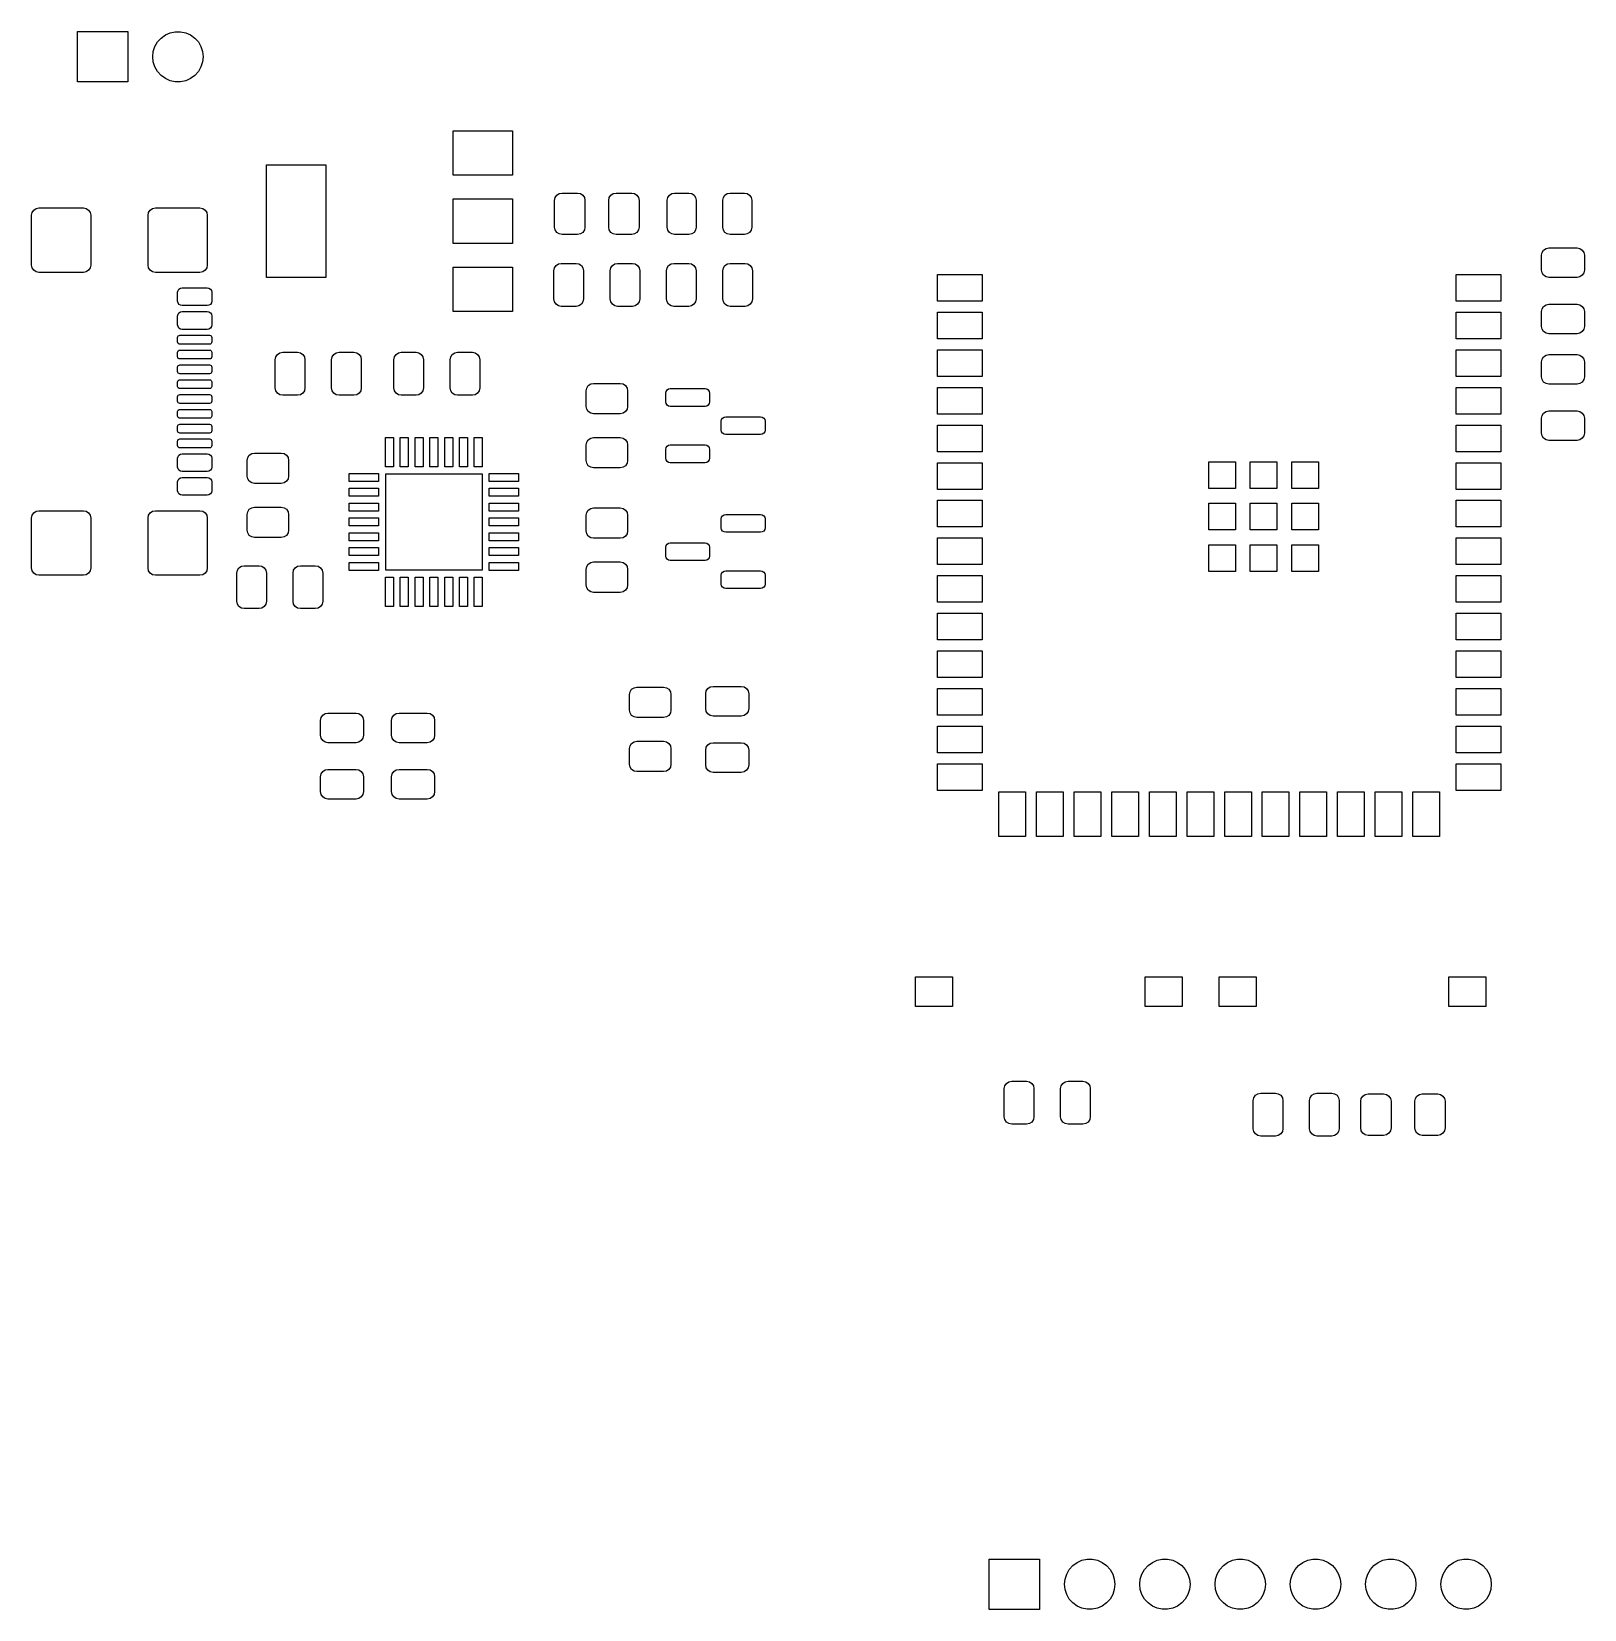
# Model space of a CAD drawing. Extents: x 36.9 to 89.3, y -100.1 to -46.9.
import ezdxf

# ---------------------------------------------------------------- set-up
doc = ezdxf.new("R2010")
doc.units = 0
doc.layers.add('BLACK', color=7, linetype='CONTINUOUS')

msp = doc.modelspace()

# ---------------------------------------------------------------- linework, layer by layer
at = {"layer": 'BLACK', "linetype": 'CONTINUOUS'}
for p, q in [((38.475, -48.55), (38.475, -46.85)), ((38.475, -46.85), (40.175, -46.85)), ((40.175, -46.85), (40.175, -48.55)), ((41.602336, -46.891602), (41.776151, -46.854656)), ((41.776151, -46.854656), (41.953849, -46.854656)), ((41.953849, -46.854656), (42.127664, -46.891602)), ((41.033575, -47.523275), (41.088486, -47.354274)), ((41.088486, -47.354274), (41.177336, -47.200383)), ((41.177336, -47.200383), (41.296239, -47.068327)), ((41.296239, -47.068327), (41.44, -46.963878)), ((41.44, -46.963878), (41.602336, -46.891602)), ((42.127664, -46.891602), (42.29, -46.963878)), ((42.29, -46.963878), (42.433761, -47.068327)), ((42.433761, -47.068327), (42.552664, -47.200383)), ((42.552664, -47.200383), (42.641514, -47.354274)), ((42.641514, -47.354274), (42.696425, -47.523275)), ((41.015, -47.7), (41.033575, -47.523275)), ((41.033575, -47.876725), (41.015, -47.7)), ((41.088486, -48.045726), (41.033575, -47.876725)), ((42.696425, -47.876725), (42.641514, -48.045726)), ((42.696425, -47.523275), (42.715, -47.7)), ((42.715, -47.7), (42.696425, -47.876725)), ((41.177336, -48.199617), (41.088486, -48.045726)), ((41.296239, -48.331673), (41.177336, -48.199617)), ((41.44, -48.436122), (41.296239, -48.331673)), ((41.602336, -48.508398), (41.44, -48.436122)), ((42.29, -48.436122), (42.127664, -48.508398)), ((42.433761, -48.331673), (42.29, -48.436122)), ((42.552664, -48.199617), (42.433761, -48.331673)), ((42.641514, -48.045726), (42.552664, -48.199617)), ((40.175, -48.55), (38.475, -48.55)), ((41.776151, -48.545344), (41.602336, -48.508398)), ((41.953849, -48.545344), (41.776151, -48.545344)), ((42.127664, -48.508398), (41.953849, -48.545344)), ((51.15, -51.7), (51.15, -50.2)), ((51.15, -50.2), (53.15, -50.2)), ((53.15, -50.2), (53.15, -51.7)), ((44.85, -55.15), (44.85, -51.35)), ((44.85, -51.35), (46.85, -51.35)), ((46.85, -51.35), (46.85, -55.15)), ((53.15, -51.7), (51.15, -51.7)), ((51.15, -54), (51.15, -52.5)), ((51.15, -52.5), (53.15, -52.5)), ((53.15, -52.5), (53.15, -54)), ((54.575, -52.55), (54.59403, -52.454329)), ((54.575, -53.45), (54.575, -52.55)), ((54.59403, -52.454329), (54.648223, -52.373223)), ((54.648223, -52.373223), (54.729329, -52.31903)), ((54.729329, -52.31903), (54.825, -52.3)), ((54.825, -52.3), (55.35, -52.3)), ((55.35, -52.3), (55.445671, -52.31903)), ((55.445671, -52.31903), (55.526777, -52.373223)), ((55.526777, -52.373223), (55.58097, -52.454329)), ((55.58097, -52.454329), (55.6, -52.55)), ((55.6, -52.55), (55.6, -53.45)), ((56.4, -52.55), (56.41903, -52.454329)), ((56.4, -53.45), (56.4, -52.55)), ((56.41903, -52.454329), (56.473223, -52.373223)), ((56.473223, -52.373223), (56.554329, -52.31903)), ((56.554329, -52.31903), (56.65, -52.3)), ((56.65, -52.3), (57.175, -52.3)), ((57.175, -52.3), (57.270671, -52.31903)), ((57.270671, -52.31903), (57.351777, -52.373223)), ((57.351777, -52.373223), (57.40597, -52.454329)), ((57.40597, -52.454329), (57.425, -52.55)), ((57.425, -52.55), (57.425, -53.45)), ((58.375, -52.54375), (58.393554, -52.450471)), ((58.375, -53.45625), (58.375, -52.54375)), ((58.393554, -52.450471), (58.446393, -52.371393)), ((58.446393, -52.371393), (58.525471, -52.318554)), ((58.525471, -52.318554), (58.61875, -52.3)), ((58.61875, -52.3), (59.10625, -52.3)), ((59.10625, -52.3), (59.199529, -52.318554)), ((59.199529, -52.318554), (59.278607, -52.371393)), ((59.278607, -52.371393), (59.331446, -52.450471)), ((59.331446, -52.450471), (59.35, -52.54375)), ((59.35, -52.54375), (59.35, -53.45625)), ((60.25, -52.54375), (60.268554, -52.450471)), ((60.25, -53.45625), (60.25, -52.54375)), ((60.268554, -52.450471), (60.321393, -52.371393)), ((60.321393, -52.371393), (60.400471, -52.318554)), ((60.400471, -52.318554), (60.49375, -52.3)), ((60.49375, -52.3), (60.98125, -52.3)), ((60.98125, -52.3), (61.074529, -52.318554)), ((61.074529, -52.318554), (61.153607, -52.371393)), ((61.153607, -52.371393), (61.206446, -52.450471)), ((61.206446, -52.450471), (61.225, -52.54375)), ((61.225, -52.54375), (61.225, -53.45625)), ((36.925, -53.05), (36.94403, -52.954329)), ((36.925, -54.73), (36.925, -53.05)), ((36.94403, -52.954329), (36.998223, -52.873223)), ((36.998223, -52.873223), (37.079329, -52.81903)), ((37.079329, -52.81903), (37.175, -52.8)), ((37.175, -52.8), (38.675, -52.8)), ((38.675, -52.8), (38.770671, -52.81903)), ((38.770671, -52.81903), (38.851777, -52.873223)), ((38.851777, -52.873223), (38.90597, -52.954329)), ((38.90597, -52.954329), (38.925, -53.05)), ((38.925, -53.05), (38.925, -54.73)), ((40.855, -53.05), (40.87403, -52.954329)), ((40.855, -54.73), (40.855, -53.05)), ((40.87403, -52.954329), (40.928223, -52.873223)), ((40.928223, -52.873223), (41.009329, -52.81903)), ((41.009329, -52.81903), (41.105, -52.8)), ((41.105, -52.8), (42.605, -52.8)), ((42.605, -52.8), (42.700671, -52.81903)), ((42.700671, -52.81903), (42.781777, -52.873223)), ((42.781777, -52.873223), (42.83597, -52.954329)), ((42.83597, -52.954329), (42.855, -53.05)), ((42.855, -53.05), (42.855, -54.73)), ((54.59403, -53.545671), (54.575, -53.45)), ((54.648223, -53.626777), (54.59403, -53.545671)), ((54.729329, -53.68097), (54.648223, -53.626777)), ((54.825, -53.7), (54.729329, -53.68097)), ((55.35, -53.7), (54.825, -53.7)), ((55.445671, -53.68097), (55.35, -53.7)), ((55.526777, -53.626777), (55.445671, -53.68097)), ((55.58097, -53.545671), (55.526777, -53.626777)), ((55.6, -53.45), (55.58097, -53.545671)), ((56.41903, -53.545671), (56.4, -53.45)), ((56.473223, -53.626777), (56.41903, -53.545671)), ((56.554329, -53.68097), (56.473223, -53.626777)), ((56.65, -53.7), (56.554329, -53.68097)), ((57.175, -53.7), (56.65, -53.7)), ((57.270671, -53.68097), (57.175, -53.7)), ((57.351777, -53.626777), (57.270671, -53.68097)), ((57.40597, -53.545671), (57.351777, -53.626777)), ((57.425, -53.45), (57.40597, -53.545671)), ((58.393554, -53.549529), (58.375, -53.45625)), ((58.446393, -53.628607), (58.393554, -53.549529)), ((58.525471, -53.681446), (58.446393, -53.628607)), ((58.61875, -53.7), (58.525471, -53.681446)), ((59.10625, -53.7), (58.61875, -53.7)), ((59.199529, -53.681446), (59.10625, -53.7)), ((59.278607, -53.628607), (59.199529, -53.681446)), ((59.331446, -53.549529), (59.278607, -53.628607)), ((59.35, -53.45625), (59.331446, -53.549529)), ((60.268554, -53.549529), (60.25, -53.45625)), ((60.321393, -53.628607), (60.268554, -53.549529)), ((60.400471, -53.681446), (60.321393, -53.628607)), ((60.49375, -53.7), (60.400471, -53.681446)), ((60.98125, -53.7), (60.49375, -53.7)), ((61.074529, -53.681446), (60.98125, -53.7)), ((61.153607, -53.628607), (61.074529, -53.681446)), ((61.206446, -53.549529), (61.153607, -53.628607)), ((61.225, -53.45625), (61.206446, -53.549529)), ((53.15, -54), (51.15, -54)), ((87.875, -54.4), (87.89403, -54.304329)), ((87.89403, -54.304329), (87.948223, -54.223223)), ((87.948223, -54.223223), (88.029329, -54.16903)), ((88.029329, -54.16903), (88.125, -54.15)), ((88.125, -54.15), (89.075, -54.15)), ((89.075, -54.15), (89.170671, -54.16903)), ((89.170671, -54.16903), (89.251777, -54.223223)), ((89.251777, -54.223223), (89.30597, -54.304329)), ((89.30597, -54.304329), (89.325, -54.4)), ((36.94403, -54.825671), (36.925, -54.73)), ((36.998223, -54.906777), (36.94403, -54.825671)), ((38.90597, -54.825671), (38.851777, -54.906777)), ((38.925, -54.73), (38.90597, -54.825671)), ((40.87403, -54.825671), (40.855, -54.73)), ((40.928223, -54.906777), (40.87403, -54.825671)), ((42.83597, -54.825671), (42.781777, -54.906777)), ((42.855, -54.73), (42.83597, -54.825671)), ((51.15, -56.3), (51.15, -54.8)), ((51.15, -54.8), (53.15, -54.8)), ((53.15, -54.8), (53.15, -56.3)), ((54.55, -54.925), (54.56903, -54.829329)), ((54.56903, -54.829329), (54.623223, -54.748223)), ((54.623223, -54.748223), (54.704329, -54.69403)), ((54.704329, -54.69403), (54.8, -54.675)), ((54.8, -54.675), (55.3, -54.675)), ((55.3, -54.675), (55.395671, -54.69403)), ((55.395671, -54.69403), (55.476777, -54.748223)), ((55.476777, -54.748223), (55.53097, -54.829329)), ((55.53097, -54.829329), (55.55, -54.925)), ((56.45, -54.925), (56.46903, -54.829329)), ((56.46903, -54.829329), (56.523223, -54.748223)), ((56.523223, -54.748223), (56.604329, -54.69403)), ((56.604329, -54.69403), (56.7, -54.675)), ((56.7, -54.675), (57.2, -54.675)), ((57.2, -54.675), (57.295671, -54.69403)), ((57.295671, -54.69403), (57.376777, -54.748223)), ((57.376777, -54.748223), (57.43097, -54.829329)), ((57.43097, -54.829329), (57.45, -54.925)), ((58.35, -54.925), (58.36903, -54.829329)), ((58.36903, -54.829329), (58.423223, -54.748223)), ((58.423223, -54.748223), (58.504329, -54.69403)), ((58.504329, -54.69403), (58.6, -54.675)), ((58.6, -54.675), (59.1, -54.675)), ((59.1, -54.675), (59.195671, -54.69403)), ((59.195671, -54.69403), (59.276777, -54.748223)), ((59.276777, -54.748223), (59.33097, -54.829329)), ((59.33097, -54.829329), (59.35, -54.925)), ((60.25, -54.925), (60.26903, -54.829329)), ((60.26903, -54.829329), (60.323223, -54.748223)), ((60.323223, -54.748223), (60.404329, -54.69403)), ((60.404329, -54.69403), (60.5, -54.675)), ((60.5, -54.675), (61, -54.675)), ((61, -54.675), (61.095671, -54.69403)), ((61.095671, -54.69403), (61.176777, -54.748223)), ((61.176777, -54.748223), (61.23097, -54.829329)), ((61.23097, -54.829329), (61.25, -54.925)), ((87.875, -54.9), (87.875, -54.4)), ((89.325, -54.4), (89.325, -54.9)), ((37.079329, -54.96097), (36.998223, -54.906777)), ((37.175, -54.98), (37.079329, -54.96097)), ((38.675, -54.98), (37.175, -54.98)), ((38.770671, -54.96097), (38.675, -54.98)), ((38.851777, -54.906777), (38.770671, -54.96097)), ((41.009329, -54.96097), (40.928223, -54.906777)), ((41.105, -54.98), (41.009329, -54.96097)), ((42.605, -54.98), (41.105, -54.98)), ((42.700671, -54.96097), (42.605, -54.98)), ((42.781777, -54.906777), (42.700671, -54.96097)), ((46.85, -55.15), (44.85, -55.15)), ((54.55, -55.875), (54.55, -54.925)), ((55.55, -54.925), (55.55, -55.875)), ((56.45, -55.875), (56.45, -54.925)), ((57.45, -54.925), (57.45, -55.875)), ((58.35, -55.875), (58.35, -54.925)), ((59.35, -54.925), (59.35, -55.875)), ((60.25, -55.875), (60.25, -54.925)), ((61.25, -54.925), (61.25, -55.875)), ((67.5, -55.95), (67.5, -55.05)), ((67.5, -55.05), (69, -55.05)), ((69, -55.05), (69, -55.95)), ((85, -55.95), (85, -55.05)), ((85, -55.05), (86.5, -55.05)), ((86.5, -55.05), (86.5, -55.95)), ((87.89403, -54.995671), (87.875, -54.9)), ((87.948223, -55.076777), (87.89403, -54.995671)), ((88.029329, -55.13097), (87.948223, -55.076777)), ((88.125, -55.15), (88.029329, -55.13097)), ((89.075, -55.15), (88.125, -55.15)), ((89.170671, -55.13097), (89.075, -55.15)), ((89.251777, -55.076777), (89.170671, -55.13097)), ((89.30597, -54.995671), (89.251777, -55.076777)), ((89.325, -54.9), (89.30597, -54.995671)), ((41.855, -55.65), (41.866418, -55.592597)), ((41.855, -55.95), (41.855, -55.65)), ((41.866418, -55.592597), (41.898934, -55.543934)), ((41.898934, -55.543934), (41.947597, -55.511418)), ((41.947597, -55.511418), (42.005, -55.5)), ((42.005, -55.5), (42.855, -55.5)), ((42.855, -55.5), (42.912403, -55.511418)), ((42.912403, -55.511418), (42.961066, -55.543934)), ((42.961066, -55.543934), (42.993582, -55.592597)), ((42.993582, -55.592597), (43.005, -55.65)), ((43.005, -55.65), (43.005, -55.95)), ((54.56903, -55.970671), (54.55, -55.875)), ((55.55, -55.875), (55.53097, -55.970671)), ((56.46903, -55.970671), (56.45, -55.875)), ((57.45, -55.875), (57.43097, -55.970671)), ((58.36903, -55.970671), (58.35, -55.875)), ((59.35, -55.875), (59.33097, -55.970671)), ((60.26903, -55.970671), (60.25, -55.875)), ((61.25, -55.875), (61.23097, -55.970671)), ((41.866418, -56.007403), (41.855, -55.95)), ((41.855, -56.45), (41.866418, -56.392597)), ((41.898934, -56.056066), (41.866418, -56.007403)), ((41.866418, -56.392597), (41.898934, -56.343934)), ((41.947597, -56.088582), (41.898934, -56.056066)), ((41.898934, -56.343934), (41.947597, -56.311418)), ((42.005, -56.1), (41.947597, -56.088582)), ((41.947597, -56.311418), (42.005, -56.3)), ((42.855, -56.1), (42.005, -56.1)), ((42.005, -56.3), (42.855, -56.3)), ((42.912403, -56.088582), (42.855, -56.1)), ((42.855, -56.3), (42.912403, -56.311418)), ((42.961066, -56.056066), (42.912403, -56.088582)), ((42.912403, -56.311418), (42.961066, -56.343934)), ((42.993582, -56.007403), (42.961066, -56.056066)), ((42.961066, -56.343934), (42.993582, -56.392597)), ((43.005, -55.95), (42.993582, -56.007403)), ((42.993582, -56.392597), (43.005, -56.45)), ((53.15, -56.3), (51.15, -56.3)), ((54.623223, -56.051777), (54.56903, -55.970671)), ((54.704329, -56.10597), (54.623223, -56.051777)), ((54.8, -56.125), (54.704329, -56.10597)), ((55.3, -56.125), (54.8, -56.125)), ((55.395671, -56.10597), (55.3, -56.125)), ((55.476777, -56.051777), (55.395671, -56.10597)), ((55.53097, -55.970671), (55.476777, -56.051777)), ((56.523223, -56.051777), (56.46903, -55.970671)), ((56.604329, -56.10597), (56.523223, -56.051777)), ((56.7, -56.125), (56.604329, -56.10597)), ((57.2, -56.125), (56.7, -56.125)), ((57.295671, -56.10597), (57.2, -56.125)), ((57.376777, -56.051777), (57.295671, -56.10597)), ((57.43097, -55.970671), (57.376777, -56.051777)), ((58.423223, -56.051777), (58.36903, -55.970671)), ((58.504329, -56.10597), (58.423223, -56.051777)), ((58.6, -56.125), (58.504329, -56.10597)), ((59.1, -56.125), (58.6, -56.125)), ((59.195671, -56.10597), (59.1, -56.125)), ((59.276777, -56.051777), (59.195671, -56.10597)), ((59.33097, -55.970671), (59.276777, -56.051777)), ((60.323223, -56.051777), (60.26903, -55.970671)), ((60.404329, -56.10597), (60.323223, -56.051777)), ((60.5, -56.125), (60.404329, -56.10597)), ((61, -56.125), (60.5, -56.125)), ((61.095671, -56.10597), (61, -56.125)), ((61.176777, -56.051777), (61.095671, -56.10597)), ((61.23097, -55.970671), (61.176777, -56.051777)), ((69, -55.95), (67.5, -55.95)), ((67.5, -57.22), (67.5, -56.32)), ((67.5, -56.32), (69, -56.32)), ((69, -56.32), (69, -57.22)), ((86.5, -55.95), (85, -55.95)), ((85, -57.22), (85, -56.32)), ((85, -56.32), (86.5, -56.32)), ((86.5, -56.32), (86.5, -57.22)), ((87.875, -56.3), (87.89403, -56.204329)), ((87.875, -56.8), (87.875, -56.3)), ((87.89403, -56.204329), (87.948223, -56.123223)), ((87.948223, -56.123223), (88.029329, -56.06903)), ((88.029329, -56.06903), (88.125, -56.05)), ((88.125, -56.05), (89.075, -56.05)), ((89.075, -56.05), (89.170671, -56.06903)), ((89.170671, -56.06903), (89.251777, -56.123223)), ((89.251777, -56.123223), (89.30597, -56.204329)), ((89.30597, -56.204329), (89.325, -56.3)), ((89.325, -56.3), (89.325, -56.8)), ((41.855, -56.75), (41.855, -56.45)), ((41.866418, -56.807403), (41.855, -56.75)), ((41.898934, -56.856066), (41.866418, -56.807403)), ((41.947597, -56.888582), (41.898934, -56.856066)), ((42.005, -56.9), (41.947597, -56.888582)), ((42.855, -56.9), (42.005, -56.9)), ((42.912403, -56.888582), (42.855, -56.9)), ((42.961066, -56.856066), (42.912403, -56.888582)), ((42.993582, -56.807403), (42.961066, -56.856066)), ((43.005, -56.75), (42.993582, -56.807403)), ((43.005, -56.45), (43.005, -56.75)), ((87.89403, -56.895671), (87.875, -56.8)), ((87.948223, -56.976777), (87.89403, -56.895671)), ((88.029329, -57.03097), (87.948223, -56.976777)), ((89.251777, -56.976777), (89.170671, -57.03097)), ((89.30597, -56.895671), (89.251777, -56.976777)), ((89.325, -56.8), (89.30597, -56.895671)), ((41.855, -57.175), (41.860709, -57.146299)), ((41.855, -57.325), (41.855, -57.175)), ((41.860709, -57.353701), (41.855, -57.325)), ((41.860709, -57.146299), (41.876967, -57.121967)), ((41.876967, -57.378033), (41.860709, -57.353701)), ((41.876967, -57.121967), (41.901299, -57.105709)), ((41.901299, -57.394291), (41.876967, -57.378033)), ((41.901299, -57.105709), (41.93, -57.1)), ((41.93, -57.4), (41.901299, -57.394291)), ((41.93, -57.1), (42.93, -57.1)), ((42.93, -57.4), (41.93, -57.4)), ((42.93, -57.1), (42.958701, -57.105709)), ((42.958701, -57.394291), (42.93, -57.4)), ((42.958701, -57.105709), (42.983033, -57.121967)), ((42.983033, -57.378033), (42.958701, -57.394291)), ((42.983033, -57.121967), (42.999291, -57.146299)), ((42.999291, -57.353701), (42.983033, -57.378033)), ((42.999291, -57.146299), (43.005, -57.175)), ((43.005, -57.325), (42.999291, -57.353701)), ((43.005, -57.175), (43.005, -57.325)), ((69, -57.22), (67.5, -57.22)), ((86.5, -57.22), (85, -57.22)), ((88.125, -57.05), (88.029329, -57.03097)), ((89.075, -57.05), (88.125, -57.05)), ((89.170671, -57.03097), (89.075, -57.05)), ((41.855, -57.675), (41.860709, -57.646299)), ((41.855, -57.825), (41.855, -57.675)), ((41.860709, -57.853701), (41.855, -57.825)), ((41.860709, -57.646299), (41.876967, -57.621967)), ((41.876967, -57.878033), (41.860709, -57.853701)), ((41.876967, -57.621967), (41.901299, -57.605709)), ((41.901299, -57.894291), (41.876967, -57.878033)), ((41.901299, -57.605709), (41.93, -57.6)), ((41.93, -57.9), (41.901299, -57.894291)), ((41.93, -57.6), (42.93, -57.6)), ((42.93, -57.9), (41.93, -57.9)), ((42.93, -57.6), (42.958701, -57.605709)), ((42.958701, -57.894291), (42.93, -57.9)), ((42.958701, -57.605709), (42.983033, -57.621967)), ((42.983033, -57.878033), (42.958701, -57.894291)), ((42.983033, -57.621967), (42.999291, -57.646299)), ((42.999291, -57.853701), (42.983033, -57.878033)), ((42.999291, -57.646299), (43.005, -57.675)), ((43.005, -57.825), (42.999291, -57.853701)), ((43.005, -57.675), (43.005, -57.825)), ((45.15, -57.925), (45.16903, -57.829329)), ((45.15, -58.875), (45.15, -57.925)), ((45.16903, -57.829329), (45.223223, -57.748223)), ((45.223223, -57.748223), (45.304329, -57.69403)), ((45.304329, -57.69403), (45.4, -57.675)), ((45.4, -57.675), (45.9, -57.675)), ((45.9, -57.675), (45.995671, -57.69403)), ((45.995671, -57.69403), (46.076777, -57.748223)), ((46.076777, -57.748223), (46.13097, -57.829329)), ((46.13097, -57.829329), (46.15, -57.925)), ((46.15, -57.925), (46.15, -58.875)), ((47.05, -57.925), (47.06903, -57.829329)), ((47.05, -58.875), (47.05, -57.925)), ((47.06903, -57.829329), (47.123223, -57.748223)), ((47.123223, -57.748223), (47.204329, -57.69403)), ((47.204329, -57.69403), (47.3, -57.675)), ((47.3, -57.675), (47.8, -57.675)), ((47.8, -57.675), (47.895671, -57.69403)), ((47.895671, -57.69403), (47.976777, -57.748223)), ((47.976777, -57.748223), (48.03097, -57.829329)), ((48.03097, -57.829329), (48.05, -57.925)), ((48.05, -57.925), (48.05, -58.875)), ((49.15, -57.925), (49.16903, -57.829329)), ((49.15, -58.875), (49.15, -57.925)), ((49.16903, -57.829329), (49.223223, -57.748223)), ((49.223223, -57.748223), (49.304329, -57.69403)), ((49.304329, -57.69403), (49.4, -57.675)), ((49.4, -57.675), (49.9, -57.675)), ((49.9, -57.675), (49.995671, -57.69403)), ((49.995671, -57.69403), (50.076777, -57.748223)), ((50.076777, -57.748223), (50.13097, -57.829329)), ((50.13097, -57.829329), (50.15, -57.925)), ((50.15, -57.925), (50.15, -58.875)), ((51.05, -57.925), (51.06903, -57.829329)), ((51.05, -58.875), (51.05, -57.925)), ((51.06903, -57.829329), (51.123223, -57.748223)), ((51.123223, -57.748223), (51.204329, -57.69403)), ((51.204329, -57.69403), (51.3, -57.675)), ((51.3, -57.675), (51.8, -57.675)), ((51.8, -57.675), (51.895671, -57.69403)), ((51.895671, -57.69403), (51.976777, -57.748223)), ((51.976777, -57.748223), (52.03097, -57.829329)), ((52.03097, -57.829329), (52.05, -57.925)), ((52.05, -57.925), (52.05, -58.875)), ((67.5, -58.49), (67.5, -57.59)), ((67.5, -57.59), (69, -57.59)), ((69, -57.59), (69, -58.49)), ((85, -58.49), (85, -57.59)), ((85, -57.59), (86.5, -57.59)), ((86.5, -57.59), (86.5, -58.49)), ((87.875, -58), (87.89403, -57.904329)), ((87.875, -58.5), (87.875, -58)), ((87.89403, -57.904329), (87.948223, -57.823223)), ((87.948223, -57.823223), (88.029329, -57.76903)), ((88.029329, -57.76903), (88.125, -57.75)), ((88.125, -57.75), (89.075, -57.75)), ((89.075, -57.75), (89.170671, -57.76903)), ((89.170671, -57.76903), (89.251777, -57.823223)), ((89.251777, -57.823223), (89.30597, -57.904329)), ((89.30597, -57.904329), (89.325, -58)), ((89.325, -58), (89.325, -58.5)), ((41.855, -58.175), (41.860709, -58.146299)), ((41.855, -58.325), (41.855, -58.175)), ((41.860709, -58.353701), (41.855, -58.325)), ((41.860709, -58.146299), (41.876967, -58.121967)), ((41.876967, -58.378033), (41.860709, -58.353701)), ((41.876967, -58.121967), (41.901299, -58.105709)), ((41.901299, -58.394291), (41.876967, -58.378033)), ((41.901299, -58.105709), (41.93, -58.1)), ((41.93, -58.4), (41.901299, -58.394291)), ((41.93, -58.1), (42.93, -58.1)), ((42.93, -58.4), (41.93, -58.4)), ((42.93, -58.1), (42.958701, -58.105709)), ((42.958701, -58.394291), (42.93, -58.4)), ((42.958701, -58.105709), (42.983033, -58.121967)), ((42.983033, -58.378033), (42.958701, -58.394291)), ((42.983033, -58.121967), (42.999291, -58.146299)), ((42.999291, -58.353701), (42.983033, -58.378033)), ((42.999291, -58.146299), (43.005, -58.175)), ((43.005, -58.325), (42.999291, -58.353701)), ((43.005, -58.175), (43.005, -58.325)), ((69, -58.49), (67.5, -58.49)), ((86.5, -58.49), (85, -58.49)), ((87.89403, -58.595671), (87.875, -58.5)), ((89.325, -58.5), (89.30597, -58.595671)), ((41.855, -58.675), (41.860709, -58.646299)), ((41.855, -58.825), (41.855, -58.675)), ((41.860709, -58.853701), (41.855, -58.825)), ((41.860709, -58.646299), (41.876967, -58.621967)), ((41.876967, -58.878033), (41.860709, -58.853701)), ((41.876967, -58.621967), (41.901299, -58.605709)), ((41.901299, -58.894291), (41.876967, -58.878033)), ((41.876967, -59.121967), (41.901299, -59.105709)), ((41.901299, -58.605709), (41.93, -58.6)), ((41.93, -58.9), (41.901299, -58.894291)), ((41.901299, -59.105709), (41.93, -59.1)), ((41.93, -58.6), (42.93, -58.6)), ((42.93, -58.9), (41.93, -58.9)), ((41.93, -59.1), (42.93, -59.1)), ((42.93, -58.6), (42.958701, -58.605709)), ((42.958701, -58.894291), (42.93, -58.9)), ((42.93, -59.1), (42.958701, -59.105709)), ((42.958701, -58.605709), (42.983033, -58.621967)), ((42.983033, -58.878033), (42.958701, -58.894291)), ((42.958701, -59.105709), (42.983033, -59.121967)), ((42.983033, -58.621967), (42.999291, -58.646299)), ((42.999291, -58.853701), (42.983033, -58.878033)), ((42.999291, -58.646299), (43.005, -58.675)), ((43.005, -58.825), (42.999291, -58.853701)), ((43.005, -58.675), (43.005, -58.825)), ((45.16903, -58.970671), (45.15, -58.875)), ((45.223223, -59.051777), (45.16903, -58.970671)), ((45.304329, -59.10597), (45.223223, -59.051777)), ((45.4, -59.125), (45.304329, -59.10597)), ((45.995671, -59.10597), (45.9, -59.125)), ((46.076777, -59.051777), (45.995671, -59.10597)), ((46.13097, -58.970671), (46.076777, -59.051777)), ((46.15, -58.875), (46.13097, -58.970671)), ((47.06903, -58.970671), (47.05, -58.875)), ((47.123223, -59.051777), (47.06903, -58.970671)), ((47.204329, -59.10597), (47.123223, -59.051777)), ((47.3, -59.125), (47.204329, -59.10597)), ((47.895671, -59.10597), (47.8, -59.125)), ((47.976777, -59.051777), (47.895671, -59.10597)), ((48.03097, -58.970671), (47.976777, -59.051777)), ((48.05, -58.875), (48.03097, -58.970671)), ((49.16903, -58.970671), (49.15, -58.875)), ((49.223223, -59.051777), (49.16903, -58.970671)), ((49.304329, -59.10597), (49.223223, -59.051777)), ((49.4, -59.125), (49.304329, -59.10597)), ((49.995671, -59.10597), (49.9, -59.125)), ((50.076777, -59.051777), (49.995671, -59.10597)), ((50.13097, -58.970671), (50.076777, -59.051777)), ((50.15, -58.875), (50.13097, -58.970671)), ((51.06903, -58.970671), (51.05, -58.875)), ((51.123223, -59.051777), (51.06903, -58.970671)), ((51.204329, -59.10597), (51.123223, -59.051777)), ((51.3, -59.125), (51.204329, -59.10597)), ((51.895671, -59.10597), (51.8, -59.125)), ((51.976777, -59.051777), (51.895671, -59.10597)), ((52.03097, -58.970671), (51.976777, -59.051777)), ((52.05, -58.875), (52.03097, -58.970671)), ((55.6375, -58.975), (55.65653, -58.879329)), ((55.6375, -59.5), (55.6375, -58.975)), ((55.65653, -58.879329), (55.710723, -58.798223)), ((55.710723, -58.798223), (55.791829, -58.74403)), ((55.791829, -58.74403), (55.8875, -58.725)), ((55.8875, -58.725), (56.7875, -58.725)), ((56.7875, -58.725), (56.883171, -58.74403)), ((56.883171, -58.74403), (56.964277, -58.798223)), ((56.964277, -58.798223), (57.01847, -58.879329)), ((57.01847, -58.879329), (57.0375, -58.975)), ((57.0375, -58.975), (57.0375, -59.5)), ((58.325, -59.05), (58.336418, -58.992597)), ((58.325, -59.35), (58.325, -59.05)), ((58.336418, -58.992597), (58.368934, -58.943934)), ((58.368934, -58.943934), (58.417597, -58.911418)), ((58.417597, -58.911418), (58.475, -58.9)), ((58.475, -58.9), (59.65, -58.9)), ((59.65, -58.9), (59.707403, -58.911418)), ((59.707403, -58.911418), (59.756066, -58.943934)), ((59.756066, -58.943934), (59.788582, -58.992597)), ((59.788582, -58.992597), (59.8, -59.05)), ((59.8, -59.05), (59.8, -59.35)), ((67.5, -59.76), (67.5, -58.86)), ((67.5, -58.86), (69, -58.86)), ((69, -58.86), (69, -59.76)), ((85, -59.76), (85, -58.86)), ((85, -58.86), (86.5, -58.86)), ((86.5, -58.86), (86.5, -59.76)), ((87.948223, -58.676777), (87.89403, -58.595671)), ((88.029329, -58.73097), (87.948223, -58.676777)), ((88.125, -58.75), (88.029329, -58.73097)), ((89.075, -58.75), (88.125, -58.75)), ((89.170671, -58.73097), (89.075, -58.75)), ((89.251777, -58.676777), (89.170671, -58.73097)), ((89.30597, -58.595671), (89.251777, -58.676777)), ((41.855, -59.175), (41.860709, -59.146299)), ((41.855, -59.325), (41.855, -59.175)), ((41.860709, -59.353701), (41.855, -59.325)), ((41.860709, -59.146299), (41.876967, -59.121967)), ((41.876967, -59.378033), (41.860709, -59.353701)), ((41.860709, -59.646299), (41.876967, -59.621967)), ((41.901299, -59.394291), (41.876967, -59.378033)), ((41.876967, -59.621967), (41.901299, -59.605709)), ((41.93, -59.4), (41.901299, -59.394291)), ((41.901299, -59.605709), (41.93, -59.6)), ((42.93, -59.4), (41.93, -59.4)), ((41.93, -59.6), (42.93, -59.6)), ((42.958701, -59.394291), (42.93, -59.4)), ((42.93, -59.6), (42.958701, -59.605709)), ((42.983033, -59.378033), (42.958701, -59.394291)), ((42.958701, -59.605709), (42.983033, -59.621967)), ((42.983033, -59.121967), (42.999291, -59.146299)), ((42.999291, -59.353701), (42.983033, -59.378033)), ((42.983033, -59.621967), (42.999291, -59.646299)), ((42.999291, -59.146299), (43.005, -59.175)), ((43.005, -59.325), (42.999291, -59.353701)), ((43.005, -59.175), (43.005, -59.325)), ((45.9, -59.125), (45.4, -59.125)), ((47.8, -59.125), (47.3, -59.125)), ((49.9, -59.125), (49.4, -59.125)), ((51.8, -59.125), (51.3, -59.125)), ((55.65653, -59.595671), (55.6375, -59.5)), ((55.710723, -59.676777), (55.65653, -59.595671)), ((57.01847, -59.595671), (56.964277, -59.676777)), ((57.0375, -59.5), (57.01847, -59.595671)), ((58.336418, -59.407403), (58.325, -59.35)), ((58.368934, -59.456066), (58.336418, -59.407403)), ((58.417597, -59.488582), (58.368934, -59.456066)), ((58.475, -59.5), (58.417597, -59.488582)), ((59.65, -59.5), (58.475, -59.5)), ((59.707403, -59.488582), (59.65, -59.5)), ((59.756066, -59.456066), (59.707403, -59.488582)), ((59.788582, -59.407403), (59.756066, -59.456066)), ((59.8, -59.35), (59.788582, -59.407403)), ((41.855, -59.675), (41.860709, -59.646299)), ((41.855, -59.825), (41.855, -59.675)), ((41.860709, -59.853701), (41.855, -59.825)), ((41.855, -60.175), (41.860709, -60.146299)), ((41.876967, -59.878033), (41.860709, -59.853701)), ((41.860709, -60.146299), (41.876967, -60.121967)), ((41.901299, -59.894291), (41.876967, -59.878033)), ((41.876967, -60.121967), (41.901299, -60.105709)), ((41.93, -59.9), (41.901299, -59.894291)), ((41.901299, -60.105709), (41.93, -60.1)), ((42.93, -59.9), (41.93, -59.9)), ((41.93, -60.1), (42.93, -60.1)), ((42.958701, -59.894291), (42.93, -59.9)), ((42.93, -60.1), (42.958701, -60.105709)), ((42.983033, -59.878033), (42.958701, -59.894291)), ((42.958701, -60.105709), (42.983033, -60.121967)), ((42.999291, -59.853701), (42.983033, -59.878033)), ((42.983033, -60.121967), (42.999291, -60.146299)), ((42.999291, -59.646299), (43.005, -59.675)), ((43.005, -59.825), (42.999291, -59.853701)), ((42.999291, -60.146299), (43.005, -60.175)), ((43.005, -59.675), (43.005, -59.825)), ((55.791829, -59.73097), (55.710723, -59.676777)), ((55.8875, -59.75), (55.791829, -59.73097)), ((56.7875, -59.75), (55.8875, -59.75)), ((56.883171, -59.73097), (56.7875, -59.75)), ((56.964277, -59.676777), (56.883171, -59.73097)), ((60.2, -60), (60.211418, -59.942597)), ((60.2, -60.3), (60.2, -60)), ((60.211418, -59.942597), (60.243934, -59.893934)), ((60.243934, -59.893934), (60.292597, -59.861418)), ((60.292597, -59.861418), (60.35, -59.85)), ((60.35, -59.85), (61.525, -59.85)), ((61.525, -59.85), (61.582403, -59.861418)), ((61.582403, -59.861418), (61.631066, -59.893934)), ((61.631066, -59.893934), (61.663582, -59.942597)), ((61.663582, -59.942597), (61.675, -60)), ((61.675, -60), (61.675, -60.3)), ((69, -59.76), (67.5, -59.76)), ((67.5, -61.03), (67.5, -60.13)), ((67.5, -60.13), (69, -60.13)), ((69, -60.13), (69, -61.03)), ((86.5, -59.76), (85, -59.76)), ((85, -61.03), (85, -60.13)), ((85, -60.13), (86.5, -60.13)), ((86.5, -60.13), (86.5, -61.03)), ((87.875, -59.9), (87.89403, -59.804329)), ((87.875, -60.4), (87.875, -59.9)), ((87.89403, -59.804329), (87.948223, -59.723223)), ((87.948223, -59.723223), (88.029329, -59.66903)), ((88.029329, -59.66903), (88.125, -59.65)), ((88.125, -59.65), (89.075, -59.65)), ((89.075, -59.65), (89.170671, -59.66903)), ((89.170671, -59.66903), (89.251777, -59.723223)), ((89.251777, -59.723223), (89.30597, -59.804329)), ((89.30597, -59.804329), (89.325, -59.9)), ((89.325, -59.9), (89.325, -60.4)), ((41.855, -60.325), (41.855, -60.175)), ((41.860709, -60.353701), (41.855, -60.325)), ((41.855, -60.675), (41.860709, -60.646299)), ((41.855, -60.825), (41.855, -60.675)), ((41.876967, -60.378033), (41.860709, -60.353701)), ((41.860709, -60.646299), (41.876967, -60.621967)), ((41.901299, -60.394291), (41.876967, -60.378033)), ((41.876967, -60.621967), (41.901299, -60.605709)), ((41.93, -60.4), (41.901299, -60.394291)), ((41.901299, -60.605709), (41.93, -60.6)), ((42.93, -60.4), (41.93, -60.4)), ((41.93, -60.6), (42.93, -60.6)), ((42.958701, -60.394291), (42.93, -60.4)), ((42.93, -60.6), (42.958701, -60.605709)), ((42.983033, -60.378033), (42.958701, -60.394291)), ((42.958701, -60.605709), (42.983033, -60.621967)), ((42.999291, -60.353701), (42.983033, -60.378033)), ((42.983033, -60.621967), (42.999291, -60.646299)), ((43.005, -60.325), (42.999291, -60.353701)), ((42.999291, -60.646299), (43.005, -60.675)), ((43.005, -60.175), (43.005, -60.325)), ((43.005, -60.675), (43.005, -60.825)), ((48.865, -61.535), (48.865, -60.545)), ((48.865, -60.545), (49.135, -60.545)), ((49.135, -60.545), (49.135, -61.535)), ((49.365, -61.535), (49.365, -60.545)), ((49.365, -60.545), (49.635, -60.545)), ((49.635, -60.545), (49.635, -61.535)), ((49.865, -61.535), (49.865, -60.545)), ((49.865, -60.545), (50.135, -60.545)), ((50.135, -60.545), (50.135, -61.535)), ((50.365, -61.535), (50.365, -60.545)), ((50.365, -60.545), (50.635, -60.545)), ((50.635, -60.545), (50.635, -61.535)), ((50.865, -61.535), (50.865, -60.545)), ((50.865, -60.545), (51.135, -60.545)), ((51.135, -60.545), (51.135, -61.535)), ((51.365, -61.535), (51.365, -60.545)), ((51.365, -60.545), (51.635, -60.545)), ((51.635, -60.545), (51.635, -61.535)), ((51.865, -61.535), (51.865, -60.545)), ((51.865, -60.545), (52.135, -60.545)), ((52.135, -60.545), (52.135, -61.535)), ((55.6375, -60.8), (55.65653, -60.704329)), ((55.65653, -60.704329), (55.710723, -60.623223)), ((55.710723, -60.623223), (55.791829, -60.56903)), ((55.791829, -60.56903), (55.8875, -60.55)), ((55.8875, -60.55), (56.7875, -60.55)), ((56.7875, -60.55), (56.883171, -60.56903)), ((56.883171, -60.56903), (56.964277, -60.623223)), ((56.964277, -60.623223), (57.01847, -60.704329)), ((57.01847, -60.704329), (57.0375, -60.8)), ((60.211418, -60.357403), (60.2, -60.3)), ((60.243934, -60.406066), (60.211418, -60.357403)), ((60.292597, -60.438582), (60.243934, -60.406066)), ((60.35, -60.45), (60.292597, -60.438582)), ((61.525, -60.45), (60.35, -60.45)), ((61.582403, -60.438582), (61.525, -60.45)), ((61.631066, -60.406066), (61.582403, -60.438582)), ((61.663582, -60.357403), (61.631066, -60.406066)), ((61.675, -60.3), (61.663582, -60.357403)), ((87.89403, -60.495671), (87.875, -60.4)), ((87.948223, -60.576777), (87.89403, -60.495671)), ((88.029329, -60.63097), (87.948223, -60.576777)), ((88.125, -60.65), (88.029329, -60.63097)), ((89.075, -60.65), (88.125, -60.65)), ((89.170671, -60.63097), (89.075, -60.65)), ((89.251777, -60.576777), (89.170671, -60.63097)), ((89.30597, -60.495671), (89.251777, -60.576777)), ((89.325, -60.4), (89.30597, -60.495671)), ((41.860709, -60.853701), (41.855, -60.825)), ((41.855, -61.25), (41.866418, -61.192597)), ((41.876967, -60.878033), (41.860709, -60.853701)), ((41.866418, -61.192597), (41.898934, -61.143934)), ((41.901299, -60.894291), (41.876967, -60.878033)), ((41.898934, -61.143934), (41.947597, -61.111418)), ((41.93, -60.9), (41.901299, -60.894291)), ((42.93, -60.9), (41.93, -60.9)), ((41.947597, -61.111418), (42.005, -61.1)), ((42.005, -61.1), (42.855, -61.1)), ((42.855, -61.1), (42.912403, -61.111418)), ((42.912403, -61.111418), (42.961066, -61.143934)), ((42.958701, -60.894291), (42.93, -60.9)), ((42.983033, -60.878033), (42.958701, -60.894291)), ((42.961066, -61.143934), (42.993582, -61.192597)), ((42.999291, -60.853701), (42.983033, -60.878033)), ((42.993582, -61.192597), (43.005, -61.25)), ((43.005, -60.825), (42.999291, -60.853701)), ((44.2, -61.325), (44.21903, -61.229329)), ((44.21903, -61.229329), (44.273223, -61.148223)), ((44.273223, -61.148223), (44.354329, -61.09403)), ((44.354329, -61.09403), (44.45, -61.075)), ((44.45, -61.075), (45.35, -61.075)), ((45.35, -61.075), (45.445671, -61.09403)), ((45.445671, -61.09403), (45.526777, -61.148223)), ((45.526777, -61.148223), (45.58097, -61.229329)), ((45.58097, -61.229329), (45.6, -61.325)), ((55.6375, -61.325), (55.6375, -60.8)), ((57.0375, -60.8), (57.0375, -61.325)), ((58.325, -60.95), (58.336418, -60.892597)), ((58.325, -61.25), (58.325, -60.95)), ((58.336418, -60.892597), (58.368934, -60.843934)), ((58.368934, -60.843934), (58.417597, -60.811418)), ((58.417597, -60.811418), (58.475, -60.8)), ((58.475, -60.8), (59.65, -60.8)), ((59.65, -60.8), (59.707403, -60.811418)), ((59.707403, -60.811418), (59.756066, -60.843934)), ((59.756066, -60.843934), (59.788582, -60.892597)), ((59.788582, -60.892597), (59.8, -60.95)), ((59.8, -60.95), (59.8, -61.25)), ((69, -61.03), (67.5, -61.03)), ((86.5, -61.03), (85, -61.03)), ((41.855, -61.55), (41.855, -61.25)), ((41.866418, -61.607403), (41.855, -61.55)), ((41.898934, -61.656066), (41.866418, -61.607403)), ((41.947597, -61.688582), (41.898934, -61.656066)), ((42.005, -61.7), (41.947597, -61.688582)), ((42.855, -61.7), (42.005, -61.7)), ((42.912403, -61.688582), (42.855, -61.7)), ((42.961066, -61.656066), (42.912403, -61.688582)), ((42.993582, -61.607403), (42.961066, -61.656066)), ((43.005, -61.55), (42.993582, -61.607403)), ((43.005, -61.25), (43.005, -61.55)), ((44.2, -61.85), (44.2, -61.325)), ((45.6, -61.325), (45.6, -61.85)), ((47.645, -62.035), (47.645, -61.765)), ((47.645, -61.765), (48.635, -61.765)), ((48.635, -61.765), (48.635, -62.035)), ((49.135, -61.535), (48.865, -61.535)), ((49.635, -61.535), (49.365, -61.535)), ((50.135, -61.535), (49.865, -61.535)), ((50.635, -61.535), (50.365, -61.535)), ((51.135, -61.535), (50.865, -61.535)), ((51.635, -61.535), (51.365, -61.535)), ((52.135, -61.535), (51.865, -61.535)), ((52.365, -62.035), (52.365, -61.765)), ((52.365, -61.765), (53.355, -61.765)), ((53.355, -61.765), (53.355, -62.035)), ((55.65653, -61.420671), (55.6375, -61.325)), ((55.710723, -61.501777), (55.65653, -61.420671)), ((55.791829, -61.55597), (55.710723, -61.501777)), ((55.8875, -61.575), (55.791829, -61.55597)), ((56.7875, -61.575), (55.8875, -61.575)), ((56.883171, -61.55597), (56.7875, -61.575)), ((56.964277, -61.501777), (56.883171, -61.55597)), ((57.01847, -61.420671), (56.964277, -61.501777)), ((57.0375, -61.325), (57.01847, -61.420671)), ((58.336418, -61.307403), (58.325, -61.25)), ((58.368934, -61.356066), (58.336418, -61.307403)), ((58.417597, -61.388582), (58.368934, -61.356066)), ((58.475, -61.4), (58.417597, -61.388582)), ((59.65, -61.4), (58.475, -61.4)), ((59.707403, -61.388582), (59.65, -61.4)), ((59.756066, -61.356066), (59.707403, -61.388582)), ((59.788582, -61.307403), (59.756066, -61.356066)), ((59.8, -61.25), (59.788582, -61.307403)), ((67.5, -62.3), (67.5, -61.4)), ((67.5, -61.4), (69, -61.4)), ((69, -61.4), (69, -62.3)), ((76.65, -62.27), (76.65, -61.37)), ((76.65, -61.37), (77.55, -61.37)), ((77.55, -61.37), (77.55, -62.27)), ((78.05, -62.27), (78.05, -61.37)), ((78.05, -61.37), (78.95, -61.37)), ((78.95, -61.37), (78.95, -62.27)), ((79.45, -62.27), (79.45, -61.37)), ((79.45, -61.37), (80.35, -61.37)), ((80.35, -61.37), (80.35, -62.27)), ((85, -62.3), (85, -61.4)), ((85, -61.4), (86.5, -61.4)), ((86.5, -61.4), (86.5, -62.3)), ((41.855, -62.05), (41.866418, -61.992597)), ((41.855, -62.35), (41.855, -62.05)), ((41.866418, -61.992597), (41.898934, -61.943934)), ((41.898934, -61.943934), (41.947597, -61.911418)), ((41.947597, -61.911418), (42.005, -61.9)), ((42.005, -61.9), (42.855, -61.9)), ((42.855, -61.9), (42.912403, -61.911418)), ((42.912403, -61.911418), (42.961066, -61.943934)), ((42.961066, -61.943934), (42.993582, -61.992597)), ((42.993582, -61.992597), (43.005, -62.05)), ((43.005, -62.05), (43.005, -62.35)), ((44.21903, -61.945671), (44.2, -61.85)), ((44.273223, -62.026777), (44.21903, -61.945671)), ((44.354329, -62.08097), (44.273223, -62.026777)), ((44.45, -62.1), (44.354329, -62.08097)), ((45.35, -62.1), (44.45, -62.1)), ((45.445671, -62.08097), (45.35, -62.1)), ((45.526777, -62.026777), (45.445671, -62.08097)), ((45.58097, -61.945671), (45.526777, -62.026777)), ((45.6, -61.85), (45.58097, -61.945671)), ((48.635, -62.035), (47.645, -62.035)), ((47.645, -62.535), (47.645, -62.265)), ((47.645, -62.265), (48.635, -62.265)), ((48.635, -62.265), (48.635, -62.535)), ((48.875, -65.025), (48.875, -61.775)), ((48.875, -61.775), (52.125, -61.775)), ((52.125, -61.775), (52.125, -65.025)), ((53.355, -62.035), (52.365, -62.035)), ((52.365, -62.535), (52.365, -62.265)), ((52.365, -62.265), (53.355, -62.265)), ((53.355, -62.265), (53.355, -62.535)), ((69, -62.3), (67.5, -62.3)), ((77.55, -62.27), (76.65, -62.27)), ((78.95, -62.27), (78.05, -62.27)), ((80.35, -62.27), (79.45, -62.27)), ((86.5, -62.3), (85, -62.3)), ((41.866418, -62.407403), (41.855, -62.35)), ((41.898934, -62.456066), (41.866418, -62.407403)), ((41.947597, -62.488582), (41.898934, -62.456066)), ((42.005, -62.5), (41.947597, -62.488582)), ((42.855, -62.5), (42.005, -62.5)), ((42.912403, -62.488582), (42.855, -62.5)), ((42.961066, -62.456066), (42.912403, -62.488582)), ((42.993582, -62.407403), (42.961066, -62.456066)), ((43.005, -62.35), (42.993582, -62.407403)), ((48.635, -62.535), (47.645, -62.535)), ((47.645, -63.035), (47.645, -62.765)), ((47.645, -62.765), (48.635, -62.765)), ((48.635, -62.765), (48.635, -63.035)), ((53.355, -62.535), (52.365, -62.535)), ((52.365, -63.035), (52.365, -62.765)), ((52.365, -62.765), (53.355, -62.765)), ((53.355, -62.765), (53.355, -63.035)), ((67.5, -63.57), (67.5, -62.67)), ((67.5, -62.67), (69, -62.67)), ((69, -62.67), (69, -63.57)), ((76.65, -63.67), (76.65, -62.77)), ((76.65, -62.77), (77.55, -62.77)), ((77.55, -62.77), (77.55, -63.67)), ((78.05, -63.67), (78.05, -62.77)), ((78.05, -62.77), (78.95, -62.77)), ((78.95, -62.77), (78.95, -63.67)), ((79.45, -63.67), (79.45, -62.77)), ((79.45, -62.77), (80.35, -62.77)), ((80.35, -62.77), (80.35, -63.67)), ((85, -63.57), (85, -62.67)), ((85, -62.67), (86.5, -62.67)), ((86.5, -62.67), (86.5, -63.57)), ((36.925, -63.27), (36.94403, -63.174329)), ((36.925, -64.95), (36.925, -63.27)), ((36.94403, -63.174329), (36.998223, -63.093223)), ((36.998223, -63.093223), (37.079329, -63.03903)), ((37.079329, -63.03903), (37.175, -63.02)), ((37.175, -63.02), (38.675, -63.02)), ((38.675, -63.02), (38.770671, -63.03903)), ((38.770671, -63.03903), (38.851777, -63.093223)), ((38.851777, -63.093223), (38.90597, -63.174329)), ((38.90597, -63.174329), (38.925, -63.27)), ((38.925, -63.27), (38.925, -64.95)), ((40.855, -63.27), (40.87403, -63.174329)), ((40.855, -64.95), (40.855, -63.27)), ((40.87403, -63.174329), (40.928223, -63.093223)), ((40.928223, -63.093223), (41.009329, -63.03903)), ((41.009329, -63.03903), (41.105, -63.02)), ((41.105, -63.02), (42.605, -63.02)), ((42.605, -63.02), (42.700671, -63.03903)), ((42.700671, -63.03903), (42.781777, -63.093223)), ((42.781777, -63.093223), (42.83597, -63.174329)), ((42.83597, -63.174329), (42.855, -63.27)), ((42.855, -63.27), (42.855, -64.95)), ((44.2, -63.15), (44.21903, -63.054329)), ((44.2, -63.675), (44.2, -63.15)), ((44.21903, -63.054329), (44.273223, -62.973223)), ((44.273223, -62.973223), (44.354329, -62.91903)), ((44.354329, -62.91903), (44.45, -62.9)), ((44.45, -62.9), (45.35, -62.9)), ((45.35, -62.9), (45.445671, -62.91903)), ((45.445671, -62.91903), (45.526777, -62.973223)), ((45.526777, -62.973223), (45.58097, -63.054329)), ((45.58097, -63.054329), (45.6, -63.15)), ((45.6, -63.15), (45.6, -63.675)), ((48.635, -63.035), (47.645, -63.035)), ((47.645, -63.535), (47.645, -63.265)), ((47.645, -63.265), (48.635, -63.265)), ((48.635, -63.265), (48.635, -63.535)), ((53.355, -63.035), (52.365, -63.035)), ((52.365, -63.535), (52.365, -63.265)), ((52.365, -63.265), (53.355, -63.265)), ((53.355, -63.265), (53.355, -63.535)), ((55.6375, -63.175), (55.65653, -63.079329)), ((55.6375, -63.7), (55.6375, -63.175)), ((55.65653, -63.079329), (55.710723, -62.998223)), ((55.710723, -62.998223), (55.791829, -62.94403)), ((55.791829, -62.94403), (55.8875, -62.925)), ((55.8875, -62.925), (56.7875, -62.925)), ((56.7875, -62.925), (56.883171, -62.94403)), ((56.883171, -62.94403), (56.964277, -62.998223)), ((56.964277, -62.998223), (57.01847, -63.079329)), ((57.01847, -63.079329), (57.0375, -63.175)), ((57.0375, -63.175), (57.0375, -63.7)), ((60.2, -63.3), (60.211418, -63.242597)), ((60.2, -63.6), (60.2, -63.3)), ((60.211418, -63.242597), (60.243934, -63.193934)), ((60.243934, -63.193934), (60.292597, -63.161418)), ((60.292597, -63.161418), (60.35, -63.15)), ((60.35, -63.15), (61.525, -63.15)), ((61.525, -63.15), (61.582403, -63.161418)), ((61.582403, -63.161418), (61.631066, -63.193934)), ((61.631066, -63.193934), (61.663582, -63.242597)), ((61.663582, -63.242597), (61.675, -63.3)), ((61.675, -63.3), (61.675, -63.6)), ((44.21903, -63.770671), (44.2, -63.675)), ((44.273223, -63.851777), (44.21903, -63.770671)), ((44.354329, -63.90597), (44.273223, -63.851777)), ((45.526777, -63.851777), (45.445671, -63.90597)), ((45.58097, -63.770671), (45.526777, -63.851777)), ((45.6, -63.675), (45.58097, -63.770671)), ((48.635, -63.535), (47.645, -63.535)), ((47.645, -64.035), (47.645, -63.765)), ((47.645, -63.765), (48.635, -63.765)), ((48.635, -63.765), (48.635, -64.035)), ((53.355, -63.535), (52.365, -63.535)), ((52.365, -64.035), (52.365, -63.765)), ((52.365, -63.765), (53.355, -63.765)), ((53.355, -63.765), (53.355, -64.035)), ((55.65653, -63.795671), (55.6375, -63.7)), ((55.710723, -63.876777), (55.65653, -63.795671)), ((55.791829, -63.93097), (55.710723, -63.876777)), ((56.964277, -63.876777), (56.883171, -63.93097)), ((57.01847, -63.795671), (56.964277, -63.876777)), ((57.0375, -63.7), (57.01847, -63.795671)), ((60.211418, -63.657403), (60.2, -63.6)), ((60.243934, -63.706066), (60.211418, -63.657403)), ((60.292597, -63.738582), (60.243934, -63.706066)), ((60.35, -63.75), (60.292597, -63.738582)), ((61.525, -63.75), (60.35, -63.75)), ((61.582403, -63.738582), (61.525, -63.75)), ((61.631066, -63.706066), (61.582403, -63.738582)), ((61.663582, -63.657403), (61.631066, -63.706066)), ((61.675, -63.6), (61.663582, -63.657403)), ((69, -63.57), (67.5, -63.57)), ((77.55, -63.67), (76.65, -63.67)), ((78.95, -63.67), (78.05, -63.67)), ((80.35, -63.67), (79.45, -63.67)), ((86.5, -63.57), (85, -63.57)), ((44.45, -63.925), (44.354329, -63.90597)), ((45.35, -63.925), (44.45, -63.925)), ((45.445671, -63.90597), (45.35, -63.925)), ((48.635, -64.035), (47.645, -64.035)), ((47.645, -64.535), (47.645, -64.265)), ((47.645, -64.265), (48.635, -64.265)), ((48.635, -64.265), (48.635, -64.535)), ((53.355, -64.035), (52.365, -64.035)), ((52.365, -64.535), (52.365, -64.265)), ((52.365, -64.265), (53.355, -64.265)), ((53.355, -64.265), (53.355, -64.535)), ((55.8875, -63.95), (55.791829, -63.93097)), ((56.7875, -63.95), (55.8875, -63.95)), ((56.883171, -63.93097), (56.7875, -63.95)), ((58.325, -64.25), (58.336418, -64.192597)), ((58.325, -64.55), (58.325, -64.25)), ((58.336418, -64.192597), (58.368934, -64.143934)), ((58.368934, -64.143934), (58.417597, -64.111418)), ((58.417597, -64.111418), (58.475, -64.1)), ((58.475, -64.1), (59.65, -64.1)), ((59.65, -64.1), (59.707403, -64.111418)), ((59.707403, -64.111418), (59.756066, -64.143934)), ((59.756066, -64.143934), (59.788582, -64.192597)), ((59.788582, -64.192597), (59.8, -64.25)), ((59.8, -64.25), (59.8, -64.55)), ((67.5, -64.84), (67.5, -63.94)), ((67.5, -63.94), (69, -63.94)), ((69, -63.94), (69, -64.84)), ((76.65, -65.07), (76.65, -64.17)), ((76.65, -64.17), (77.55, -64.17)), ((77.55, -64.17), (77.55, -65.07)), ((78.05, -65.07), (78.05, -64.17)), ((78.05, -64.17), (78.95, -64.17)), ((78.95, -64.17), (78.95, -65.07)), ((79.45, -65.07), (79.45, -64.17)), ((79.45, -64.17), (80.35, -64.17)), ((80.35, -64.17), (80.35, -65.07)), ((85, -64.84), (85, -63.94)), ((85, -63.94), (86.5, -63.94)), ((86.5, -63.94), (86.5, -64.84)), ((36.94403, -65.045671), (36.925, -64.95)), ((38.925, -64.95), (38.90597, -65.045671)), ((40.87403, -65.045671), (40.855, -64.95)), ((42.855, -64.95), (42.83597, -65.045671)), ((43.86903, -65.029329), (43.923223, -64.948223)), ((43.923223, -64.948223), (44.004329, -64.89403)), ((44.004329, -64.89403), (44.1, -64.875)), ((44.1, -64.875), (44.6, -64.875)), ((44.6, -64.875), (44.695671, -64.89403)), ((44.695671, -64.89403), (44.776777, -64.948223)), ((44.776777, -64.948223), (44.83097, -65.029329)), ((45.76903, -65.029329), (45.823223, -64.948223)), ((45.823223, -64.948223), (45.904329, -64.89403)), ((45.904329, -64.89403), (46, -64.875)), ((46, -64.875), (46.5, -64.875)), ((46.5, -64.875), (46.595671, -64.89403)), ((46.595671, -64.89403), (46.676777, -64.948223)), ((46.676777, -64.948223), (46.73097, -65.029329)), ((48.635, -64.535), (47.645, -64.535)), ((47.645, -65.035), (47.645, -64.765)), ((47.645, -64.765), (48.635, -64.765)), ((48.635, -64.765), (48.635, -65.035)), ((53.355, -64.535), (52.365, -64.535)), ((52.365, -65.035), (52.365, -64.765)), ((52.365, -64.765), (53.355, -64.765)), ((53.355, -64.765), (53.355, -65.035)), ((55.6375, -65), (55.65653, -64.904329)), ((55.65653, -64.904329), (55.710723, -64.823223)), ((55.710723, -64.823223), (55.791829, -64.76903)), ((55.791829, -64.76903), (55.8875, -64.75)), ((55.8875, -64.75), (56.7875, -64.75)), ((56.7875, -64.75), (56.883171, -64.76903)), ((56.883171, -64.76903), (56.964277, -64.823223)), ((56.964277, -64.823223), (57.01847, -64.904329)), ((57.01847, -64.904329), (57.0375, -65)), ((58.336418, -64.607403), (58.325, -64.55)), ((58.368934, -64.656066), (58.336418, -64.607403)), ((58.417597, -64.688582), (58.368934, -64.656066)), ((58.475, -64.7), (58.417597, -64.688582)), ((59.65, -64.7), (58.475, -64.7)), ((59.707403, -64.688582), (59.65, -64.7)), ((59.756066, -64.656066), (59.707403, -64.688582)), ((59.788582, -64.607403), (59.756066, -64.656066)), ((59.8, -64.55), (59.788582, -64.607403)), ((69, -64.84), (67.5, -64.84)), ((86.5, -64.84), (85, -64.84)), ((36.998223, -65.126777), (36.94403, -65.045671)), ((37.079329, -65.18097), (36.998223, -65.126777)), ((37.175, -65.2), (37.079329, -65.18097)), ((38.675, -65.2), (37.175, -65.2)), ((38.770671, -65.18097), (38.675, -65.2)), ((38.851777, -65.126777), (38.770671, -65.18097)), ((38.90597, -65.045671), (38.851777, -65.126777)), ((40.928223, -65.126777), (40.87403, -65.045671)), ((41.009329, -65.18097), (40.928223, -65.126777)), ((41.105, -65.2), (41.009329, -65.18097)), ((42.605, -65.2), (41.105, -65.2)), ((42.700671, -65.18097), (42.605, -65.2)), ((42.781777, -65.126777), (42.700671, -65.18097)), ((42.83597, -65.045671), (42.781777, -65.126777)), ((43.85, -65.125), (43.86903, -65.029329)), ((43.85, -66.075), (43.85, -65.125)), ((44.83097, -65.029329), (44.85, -65.125)), ((44.85, -65.125), (44.85, -66.075)), ((45.75, -65.125), (45.76903, -65.029329)), ((45.75, -66.075), (45.75, -65.125)), ((46.73097, -65.029329), (46.75, -65.125)), ((46.75, -65.125), (46.75, -66.075)), ((48.635, -65.035), (47.645, -65.035)), ((48.865, -66.255), (48.865, -65.265)), ((48.865, -65.265), (49.135, -65.265)), ((52.125, -65.025), (48.875, -65.025)), ((49.135, -65.265), (49.135, -66.255)), ((49.365, -66.255), (49.365, -65.265)), ((49.365, -65.265), (49.635, -65.265)), ((49.635, -65.265), (49.635, -66.255)), ((49.865, -66.255), (49.865, -65.265)), ((49.865, -65.265), (50.135, -65.265)), ((50.135, -65.265), (50.135, -66.255)), ((50.365, -66.255), (50.365, -65.265)), ((50.365, -65.265), (50.635, -65.265)), ((50.635, -65.265), (50.635, -66.255)), ((50.865, -66.255), (50.865, -65.265)), ((50.865, -65.265), (51.135, -65.265)), ((51.135, -65.265), (51.135, -66.255)), ((51.365, -66.255), (51.365, -65.265)), ((51.365, -65.265), (51.635, -65.265)), ((51.635, -65.265), (51.635, -66.255)), ((51.865, -66.255), (51.865, -65.265)), ((51.865, -65.265), (52.135, -65.265)), ((52.135, -65.265), (52.135, -66.255)), ((53.355, -65.035), (52.365, -65.035)), ((55.6375, -65.525), (55.6375, -65)), ((57.0375, -65), (57.0375, -65.525)), ((60.2, -65.2), (60.211418, -65.142597)), ((60.2, -65.5), (60.2, -65.2)), ((60.211418, -65.142597), (60.243934, -65.093934)), ((60.243934, -65.093934), (60.292597, -65.061418)), ((60.292597, -65.061418), (60.35, -65.05)), ((60.35, -65.05), (61.525, -65.05)), ((61.525, -65.05), (61.582403, -65.061418)), ((61.582403, -65.061418), (61.631066, -65.093934)), ((61.631066, -65.093934), (61.663582, -65.142597)), ((61.663582, -65.142597), (61.675, -65.2)), ((61.675, -65.2), (61.675, -65.5)), ((67.5, -66.11), (67.5, -65.21)), ((67.5, -65.21), (69, -65.21)), ((69, -65.21), (69, -66.11)), ((77.55, -65.07), (76.65, -65.07)), ((78.95, -65.07), (78.05, -65.07)), ((80.35, -65.07), (79.45, -65.07)), ((85, -66.11), (85, -65.21)), ((85, -65.21), (86.5, -65.21)), ((86.5, -65.21), (86.5, -66.11)), ((55.65653, -65.620671), (55.6375, -65.525)), ((55.710723, -65.701777), (55.65653, -65.620671)), ((55.791829, -65.75597), (55.710723, -65.701777)), ((55.8875, -65.775), (55.791829, -65.75597)), ((56.7875, -65.775), (55.8875, -65.775)), ((56.883171, -65.75597), (56.7875, -65.775)), ((56.964277, -65.701777), (56.883171, -65.75597)), ((57.01847, -65.620671), (56.964277, -65.701777)), ((57.0375, -65.525), (57.01847, -65.620671)), ((60.211418, -65.557403), (60.2, -65.5)), ((60.243934, -65.606066), (60.211418, -65.557403)), ((60.292597, -65.638582), (60.243934, -65.606066)), ((60.35, -65.65), (60.292597, -65.638582)), ((61.525, -65.65), (60.35, -65.65)), ((61.582403, -65.638582), (61.525, -65.65)), ((61.631066, -65.606066), (61.582403, -65.638582)), ((61.663582, -65.557403), (61.631066, -65.606066)), ((61.675, -65.5), (61.663582, -65.557403)), ((43.86903, -66.170671), (43.85, -66.075)), ((43.923223, -66.251777), (43.86903, -66.170671)), ((44.004329, -66.30597), (43.923223, -66.251777)), ((44.1, -66.325), (44.004329, -66.30597)), ((44.6, -66.325), (44.1, -66.325)), ((44.695671, -66.30597), (44.6, -66.325)), ((44.776777, -66.251777), (44.695671, -66.30597)), ((44.83097, -66.170671), (44.776777, -66.251777)), ((44.85, -66.075), (44.83097, -66.170671)), ((45.76903, -66.170671), (45.75, -66.075)), ((45.823223, -66.251777), (45.76903, -66.170671)), ((45.904329, -66.30597), (45.823223, -66.251777)), ((46, -66.325), (45.904329, -66.30597)), ((46.5, -66.325), (46, -66.325)), ((46.595671, -66.30597), (46.5, -66.325)), ((46.676777, -66.251777), (46.595671, -66.30597)), ((46.73097, -66.170671), (46.676777, -66.251777)), ((46.75, -66.075), (46.73097, -66.170671)), ((49.135, -66.255), (48.865, -66.255)), ((49.635, -66.255), (49.365, -66.255)), ((50.135, -66.255), (49.865, -66.255)), ((50.635, -66.255), (50.365, -66.255)), ((51.135, -66.255), (50.865, -66.255)), ((51.635, -66.255), (51.365, -66.255)), ((52.135, -66.255), (51.865, -66.255)), ((69, -66.11), (67.5, -66.11)), ((67.5, -67.38), (67.5, -66.48)), ((67.5, -66.48), (69, -66.48)), ((69, -66.48), (69, -67.38)), ((86.5, -66.11), (85, -66.11)), ((85, -67.38), (85, -66.48)), ((85, -66.48), (86.5, -66.48)), ((86.5, -66.48), (86.5, -67.38)), ((69, -67.38), (67.5, -67.38)), ((86.5, -67.38), (85, -67.38)), ((67.5, -68.65), (67.5, -67.75)), ((67.5, -67.75), (69, -67.75)), ((69, -67.75), (69, -68.65)), ((85, -68.65), (85, -67.75)), ((85, -67.75), (86.5, -67.75)), ((86.5, -67.75), (86.5, -68.65)), ((69, -68.65), (67.5, -68.65)), ((86.5, -68.65), (85, -68.65)), ((57.1, -69.225), (57.11903, -69.129329)), ((57.1, -69.75), (57.1, -69.225)), ((57.11903, -69.129329), (57.173223, -69.048223)), ((57.173223, -69.048223), (57.254329, -68.99403)), ((57.254329, -68.99403), (57.35, -68.975)), ((57.35, -68.975), (58.25, -68.975)), ((58.25, -68.975), (58.345671, -68.99403)), ((58.345671, -68.99403), (58.426777, -69.048223)), ((58.426777, -69.048223), (58.48097, -69.129329)), ((58.48097, -69.129329), (58.5, -69.225)), ((58.5, -69.225), (58.5, -69.75)), ((59.675, -69.2), (59.69403, -69.104329)), ((59.675, -69.7), (59.675, -69.2)), ((59.69403, -69.104329), (59.748223, -69.023223)), ((59.748223, -69.023223), (59.829329, -68.96903)), ((59.829329, -68.96903), (59.925, -68.95)), ((59.925, -68.95), (60.875, -68.95)), ((60.875, -68.95), (60.970671, -68.96903)), ((60.970671, -68.96903), (61.051777, -69.023223)), ((61.051777, -69.023223), (61.10597, -69.104329)), ((61.10597, -69.104329), (61.125, -69.2)), ((61.125, -69.2), (61.125, -69.7)), ((67.5, -69.92), (67.5, -69.02)), ((67.5, -69.02), (69, -69.02)), ((69, -69.02), (69, -69.92)), ((85, -69.92), (85, -69.02)), ((85, -69.02), (86.5, -69.02)), ((86.5, -69.02), (86.5, -69.92)), ((57.11903, -69.845671), (57.1, -69.75)), ((58.5, -69.75), (58.48097, -69.845671)), ((59.69403, -69.795671), (59.675, -69.7)), ((61.125, -69.7), (61.10597, -69.795671)), ((46.675, -70.1), (46.69403, -70.004329)), ((46.675, -70.6), (46.675, -70.1)), ((46.69403, -70.004329), (46.748223, -69.923223)), ((46.748223, -69.923223), (46.829329, -69.86903)), ((46.829329, -69.86903), (46.925, -69.85)), ((46.925, -69.85), (47.875, -69.85)), ((47.875, -69.85), (47.970671, -69.86903)), ((47.970671, -69.86903), (48.051777, -69.923223)), ((48.051777, -69.923223), (48.10597, -70.004329)), ((48.10597, -70.004329), (48.125, -70.1)), ((48.125, -70.1), (48.125, -70.6)), ((49.075, -70.1), (49.09403, -70.004329)), ((49.075, -70.6), (49.075, -70.1)), ((49.09403, -70.004329), (49.148223, -69.923223)), ((49.148223, -69.923223), (49.229329, -69.86903)), ((49.229329, -69.86903), (49.325, -69.85)), ((49.325, -69.85), (50.275, -69.85)), ((50.275, -69.85), (50.370671, -69.86903)), ((50.370671, -69.86903), (50.451777, -69.923223)), ((50.451777, -69.923223), (50.50597, -70.004329)), ((50.50597, -70.004329), (50.525, -70.1)), ((50.525, -70.1), (50.525, -70.6)), ((57.173223, -69.926777), (57.11903, -69.845671)), ((57.254329, -69.98097), (57.173223, -69.926777)), ((57.35, -70), (57.254329, -69.98097)), ((58.25, -70), (57.35, -70)), ((58.345671, -69.98097), (58.25, -70)), ((58.426777, -69.926777), (58.345671, -69.98097)), ((58.48097, -69.845671), (58.426777, -69.926777)), ((59.748223, -69.876777), (59.69403, -69.795671)), ((59.829329, -69.93097), (59.748223, -69.876777)), ((59.925, -69.95), (59.829329, -69.93097)), ((60.875, -69.95), (59.925, -69.95)), ((60.970671, -69.93097), (60.875, -69.95)), ((61.051777, -69.876777), (60.970671, -69.93097)), ((61.10597, -69.795671), (61.051777, -69.876777)), ((69, -69.92), (67.5, -69.92)), ((67.5, -71.19), (67.5, -70.29)), ((67.5, -70.29), (69, -70.29)), ((69, -70.29), (69, -71.19)), ((86.5, -69.92), (85, -69.92)), ((85, -71.19), (85, -70.29)), ((85, -70.29), (86.5, -70.29)), ((86.5, -70.29), (86.5, -71.19)), ((46.69403, -70.695671), (46.675, -70.6)), ((46.748223, -70.776777), (46.69403, -70.695671)), ((46.829329, -70.83097), (46.748223, -70.776777)), ((48.051777, -70.776777), (47.970671, -70.83097)), ((48.10597, -70.695671), (48.051777, -70.776777)), ((48.125, -70.6), (48.10597, -70.695671)), ((49.09403, -70.695671), (49.075, -70.6)), ((49.148223, -70.776777), (49.09403, -70.695671)), ((49.229329, -70.83097), (49.148223, -70.776777)), ((50.451777, -70.776777), (50.370671, -70.83097)), ((50.50597, -70.695671), (50.451777, -70.776777)), ((50.525, -70.6), (50.50597, -70.695671)), ((57.173223, -70.873223), (57.254329, -70.81903)), ((57.254329, -70.81903), (57.35, -70.8)), ((57.35, -70.8), (58.25, -70.8)), ((58.25, -70.8), (58.345671, -70.81903)), ((58.345671, -70.81903), (58.426777, -70.873223)), ((46.925, -70.85), (46.829329, -70.83097)), ((47.875, -70.85), (46.925, -70.85)), ((47.970671, -70.83097), (47.875, -70.85)), ((49.325, -70.85), (49.229329, -70.83097)), ((50.275, -70.85), (49.325, -70.85)), ((50.370671, -70.83097), (50.275, -70.85)), ((57.1, -71.05), (57.11903, -70.954329)), ((57.1, -71.575), (57.1, -71.05)), ((57.11903, -70.954329), (57.173223, -70.873223)), ((58.426777, -70.873223), (58.48097, -70.954329)), ((58.48097, -70.954329), (58.5, -71.05)), ((58.5, -71.05), (58.5, -71.575)), ((59.675, -71.1), (59.69403, -71.004329)), ((59.675, -71.6), (59.675, -71.1)), ((59.69403, -71.004329), (59.748223, -70.923223)), ((59.748223, -70.923223), (59.829329, -70.86903)), ((59.829329, -70.86903), (59.925, -70.85)), ((59.925, -70.85), (60.875, -70.85)), ((60.875, -70.85), (60.970671, -70.86903)), ((60.970671, -70.86903), (61.051777, -70.923223)), ((61.051777, -70.923223), (61.10597, -71.004329)), ((61.10597, -71.004329), (61.125, -71.1)), ((61.125, -71.1), (61.125, -71.6)), ((69, -71.19), (67.5, -71.19)), ((86.5, -71.19), (85, -71.19)), ((46.69403, -71.904329), (46.748223, -71.823223)), ((46.748223, -71.823223), (46.829329, -71.76903)), ((46.829329, -71.76903), (46.925, -71.75)), ((46.925, -71.75), (47.875, -71.75)), ((47.875, -71.75), (47.970671, -71.76903)), ((47.970671, -71.76903), (48.051777, -71.823223)), ((48.051777, -71.823223), (48.10597, -71.904329)), ((49.09403, -71.904329), (49.148223, -71.823223)), ((49.148223, -71.823223), (49.229329, -71.76903)), ((49.229329, -71.76903), (49.325, -71.75)), ((49.325, -71.75), (50.275, -71.75)), ((50.275, -71.75), (50.370671, -71.76903)), ((50.370671, -71.76903), (50.451777, -71.823223)), ((50.451777, -71.823223), (50.50597, -71.904329)), ((57.11903, -71.670671), (57.1, -71.575)), ((57.173223, -71.751777), (57.11903, -71.670671)), ((57.254329, -71.80597), (57.173223, -71.751777)), ((57.35, -71.825), (57.254329, -71.80597)), ((58.25, -71.825), (57.35, -71.825)), ((58.345671, -71.80597), (58.25, -71.825)), ((58.426777, -71.751777), (58.345671, -71.80597)), ((58.48097, -71.670671), (58.426777, -71.751777)), ((58.5, -71.575), (58.48097, -71.670671)), ((59.69403, -71.695671), (59.675, -71.6)), ((59.748223, -71.776777), (59.69403, -71.695671)), ((59.829329, -71.83097), (59.748223, -71.776777)), ((59.925, -71.85), (59.829329, -71.83097)), ((60.875, -71.85), (59.925, -71.85)), ((60.970671, -71.83097), (60.875, -71.85)), ((61.051777, -71.776777), (60.970671, -71.83097)), ((61.10597, -71.695671), (61.051777, -71.776777)), ((61.125, -71.6), (61.10597, -71.695671)), ((67.5, -72.46), (67.5, -71.56)), ((67.5, -71.56), (69, -71.56)), ((69, -71.56), (69, -72.46)), ((85, -72.46), (85, -71.56)), ((85, -71.56), (86.5, -71.56)), ((86.5, -71.56), (86.5, -72.46)), ((46.675, -72), (46.69403, -71.904329)), ((46.675, -72.5), (46.675, -72)), ((48.10597, -71.904329), (48.125, -72)), ((48.125, -72), (48.125, -72.5)), ((49.075, -72), (49.09403, -71.904329)), ((49.075, -72.5), (49.075, -72)), ((50.50597, -71.904329), (50.525, -72)), ((50.525, -72), (50.525, -72.5)), ((46.69403, -72.595671), (46.675, -72.5)), ((46.748223, -72.676777), (46.69403, -72.595671)), ((46.829329, -72.73097), (46.748223, -72.676777)), ((46.925, -72.75), (46.829329, -72.73097)), ((47.875, -72.75), (46.925, -72.75)), ((47.970671, -72.73097), (47.875, -72.75)), ((48.051777, -72.676777), (47.970671, -72.73097)), ((48.10597, -72.595671), (48.051777, -72.676777)), ((48.125, -72.5), (48.10597, -72.595671)), ((49.09403, -72.595671), (49.075, -72.5)), ((49.148223, -72.676777), (49.09403, -72.595671)), ((49.229329, -72.73097), (49.148223, -72.676777)), ((49.325, -72.75), (49.229329, -72.73097)), ((50.275, -72.75), (49.325, -72.75)), ((50.370671, -72.73097), (50.275, -72.75)), ((50.451777, -72.676777), (50.370671, -72.73097)), ((50.50597, -72.595671), (50.451777, -72.676777)), ((50.525, -72.5), (50.50597, -72.595671)), ((69, -72.46), (67.5, -72.46)), ((69.565, -74.01), (69.565, -72.51)), ((69.565, -72.51), (70.465, -72.51)), ((70.465, -72.51), (70.465, -74.01)), ((70.835, -74.01), (70.835, -72.51)), ((70.835, -72.51), (71.735, -72.51)), ((71.735, -72.51), (71.735, -74.01)), ((72.105, -74.01), (72.105, -72.51)), ((72.105, -72.51), (73.005, -72.51)), ((73.005, -72.51), (73.005, -74.01)), ((73.375, -74.01), (73.375, -72.51)), ((73.375, -72.51), (74.275, -72.51)), ((74.275, -72.51), (74.275, -74.01)), ((74.645, -74.01), (74.645, -72.51)), ((74.645, -72.51), (75.545, -72.51)), ((75.545, -72.51), (75.545, -74.01)), ((75.915, -74.01), (75.915, -72.51)), ((75.915, -72.51), (76.815, -72.51)), ((76.815, -72.51), (76.815, -74.01)), ((77.185, -74.01), (77.185, -72.51)), ((77.185, -72.51), (78.085, -72.51)), ((78.085, -72.51), (78.085, -74.01)), ((78.455, -74.01), (78.455, -72.51)), ((78.455, -72.51), (79.355, -72.51)), ((79.355, -72.51), (79.355, -74.01)), ((79.725, -74.01), (79.725, -72.51)), ((79.725, -72.51), (80.625, -72.51)), ((80.625, -72.51), (80.625, -74.01)), ((80.995, -74.01), (80.995, -72.51)), ((80.995, -72.51), (81.895, -72.51)), ((81.895, -72.51), (81.895, -74.01)), ((82.265, -74.01), (82.265, -72.51)), ((82.265, -72.51), (83.165, -72.51)), ((83.165, -72.51), (83.165, -74.01)), ((83.535, -74.01), (83.535, -72.51)), ((83.535, -72.51), (84.435, -72.51)), ((84.435, -72.51), (84.435, -74.01)), ((86.5, -72.46), (85, -72.46)), ((70.465, -74.01), (69.565, -74.01)), ((71.735, -74.01), (70.835, -74.01)), ((73.005, -74.01), (72.105, -74.01)), ((74.275, -74.01), (73.375, -74.01)), ((75.545, -74.01), (74.645, -74.01)), ((76.815, -74.01), (75.915, -74.01)), ((78.085, -74.01), (77.185, -74.01)), ((79.355, -74.01), (78.455, -74.01)), ((80.625, -74.01), (79.725, -74.01)), ((81.895, -74.01), (80.995, -74.01)), ((83.165, -74.01), (82.265, -74.01)), ((84.435, -74.01), (83.535, -74.01)), ((66.75, -79.75), (66.75, -78.75)), ((66.75, -78.75), (68, -78.75)), ((68, -78.75), (68, -79.75)), ((74.5, -79.75), (74.5, -78.75)), ((74.5, -78.75), (75.75, -78.75)), ((75.75, -78.75), (75.75, -79.75)), ((77, -79.75), (77, -78.75)), ((77, -78.75), (78.25, -78.75)), ((78.25, -78.75), (78.25, -79.75)), ((84.75, -79.75), (84.75, -78.75)), ((84.75, -78.75), (86, -78.75)), ((86, -78.75), (86, -79.75)), ((68, -79.75), (66.75, -79.75)), ((75.75, -79.75), (74.5, -79.75)), ((78.25, -79.75), (77, -79.75)), ((86, -79.75), (84.75, -79.75)), ((69.75, -82.525), (69.76903, -82.429329)), ((69.75, -83.475), (69.75, -82.525)), ((69.76903, -82.429329), (69.823223, -82.348223)), ((69.823223, -82.348223), (69.904329, -82.29403)), ((69.904329, -82.29403), (70, -82.275)), ((70, -82.275), (70.5, -82.275)), ((70.5, -82.275), (70.595671, -82.29403)), ((70.595671, -82.29403), (70.676777, -82.348223)), ((70.676777, -82.348223), (70.73097, -82.429329)), ((70.73097, -82.429329), (70.75, -82.525)), ((70.75, -82.525), (70.75, -83.475)), ((71.65, -82.525), (71.66903, -82.429329)), ((71.65, -83.475), (71.65, -82.525)), ((71.66903, -82.429329), (71.723223, -82.348223)), ((71.723223, -82.348223), (71.804329, -82.29403)), ((71.804329, -82.29403), (71.9, -82.275)), ((71.9, -82.275), (72.4, -82.275)), ((72.4, -82.275), (72.495671, -82.29403)), ((72.495671, -82.29403), (72.576777, -82.348223)), ((72.576777, -82.348223), (72.63097, -82.429329)), ((72.63097, -82.429329), (72.65, -82.525)), ((72.65, -82.525), (72.65, -83.475)), ((78.15, -82.925), (78.16903, -82.829329)), ((78.15, -83.875), (78.15, -82.925)), ((78.16903, -82.829329), (78.223223, -82.748223)), ((78.223223, -82.748223), (78.304329, -82.69403)), ((78.304329, -82.69403), (78.4, -82.675)), ((78.4, -82.675), (78.9, -82.675)), ((78.9, -82.675), (78.995671, -82.69403)), ((78.995671, -82.69403), (79.076777, -82.748223)), ((79.076777, -82.748223), (79.13097, -82.829329)), ((79.13097, -82.829329), (79.15, -82.925)), ((79.15, -82.925), (79.15, -83.875)), ((80.05, -82.925), (80.06903, -82.829329)), ((80.05, -83.875), (80.05, -82.925)), ((80.06903, -82.829329), (80.123223, -82.748223)), ((80.123223, -82.748223), (80.204329, -82.69403)), ((80.204329, -82.69403), (80.3, -82.675)), ((80.3, -82.675), (80.8, -82.675)), ((80.8, -82.675), (80.895671, -82.69403)), ((80.895671, -82.69403), (80.976777, -82.748223)), ((80.976777, -82.748223), (81.03097, -82.829329)), ((81.03097, -82.829329), (81.05, -82.925)), ((81.05, -82.925), (81.05, -83.875)), ((81.775, -82.95), (81.79403, -82.854329)), ((81.775, -83.85), (81.775, -82.95)), ((81.79403, -82.854329), (81.848223, -82.773223)), ((81.848223, -82.773223), (81.929329, -82.71903)), ((81.929329, -82.71903), (82.025, -82.7)), ((82.025, -82.7), (82.55, -82.7)), ((82.55, -82.7), (82.645671, -82.71903)), ((82.645671, -82.71903), (82.726777, -82.773223)), ((82.726777, -82.773223), (82.78097, -82.854329)), ((82.78097, -82.854329), (82.8, -82.95)), ((82.8, -82.95), (82.8, -83.85)), ((83.6, -82.95), (83.61903, -82.854329)), ((83.6, -83.85), (83.6, -82.95)), ((83.61903, -82.854329), (83.673223, -82.773223)), ((83.673223, -82.773223), (83.754329, -82.71903)), ((83.754329, -82.71903), (83.85, -82.7)), ((83.85, -82.7), (84.375, -82.7)), ((84.375, -82.7), (84.470671, -82.71903)), ((84.470671, -82.71903), (84.551777, -82.773223)), ((84.551777, -82.773223), (84.60597, -82.854329)), ((84.60597, -82.854329), (84.625, -82.95)), ((84.625, -82.95), (84.625, -83.85)), ((69.76903, -83.570671), (69.75, -83.475)), ((69.823223, -83.651777), (69.76903, -83.570671)), ((70.73097, -83.570671), (70.676777, -83.651777)), ((70.75, -83.475), (70.73097, -83.570671)), ((71.66903, -83.570671), (71.65, -83.475)), ((71.723223, -83.651777), (71.66903, -83.570671)), ((72.63097, -83.570671), (72.576777, -83.651777)), ((72.65, -83.475), (72.63097, -83.570671)), ((69.904329, -83.70597), (69.823223, -83.651777)), ((70, -83.725), (69.904329, -83.70597)), ((70.5, -83.725), (70, -83.725)), ((70.595671, -83.70597), (70.5, -83.725)), ((70.676777, -83.651777), (70.595671, -83.70597)), ((71.804329, -83.70597), (71.723223, -83.651777)), ((71.9, -83.725), (71.804329, -83.70597)), ((72.4, -83.725), (71.9, -83.725)), ((72.495671, -83.70597), (72.4, -83.725)), ((72.576777, -83.651777), (72.495671, -83.70597)), ((78.16903, -83.970671), (78.15, -83.875)), ((78.223223, -84.051777), (78.16903, -83.970671)), ((78.304329, -84.10597), (78.223223, -84.051777)), ((78.4, -84.125), (78.304329, -84.10597)), ((78.9, -84.125), (78.4, -84.125)), ((78.995671, -84.10597), (78.9, -84.125)), ((79.076777, -84.051777), (78.995671, -84.10597)), ((79.13097, -83.970671), (79.076777, -84.051777)), ((79.15, -83.875), (79.13097, -83.970671)), ((80.06903, -83.970671), (80.05, -83.875)), ((80.123223, -84.051777), (80.06903, -83.970671)), ((80.204329, -84.10597), (80.123223, -84.051777)), ((80.3, -84.125), (80.204329, -84.10597)), ((80.8, -84.125), (80.3, -84.125)), ((80.895671, -84.10597), (80.8, -84.125)), ((80.976777, -84.051777), (80.895671, -84.10597)), ((81.03097, -83.970671), (80.976777, -84.051777)), ((81.05, -83.875), (81.03097, -83.970671)), ((81.79403, -83.945671), (81.775, -83.85)), ((81.848223, -84.026777), (81.79403, -83.945671)), ((81.929329, -84.08097), (81.848223, -84.026777)), ((82.025, -84.1), (81.929329, -84.08097)), ((82.55, -84.1), (82.025, -84.1)), ((82.645671, -84.08097), (82.55, -84.1)), ((82.726777, -84.026777), (82.645671, -84.08097)), ((82.78097, -83.945671), (82.726777, -84.026777)), ((82.8, -83.85), (82.78097, -83.945671)), ((83.61903, -83.945671), (83.6, -83.85)), ((83.673223, -84.026777), (83.61903, -83.945671)), ((83.754329, -84.08097), (83.673223, -84.026777)), ((83.85, -84.1), (83.754329, -84.08097)), ((84.375, -84.1), (83.85, -84.1)), ((84.470671, -84.08097), (84.375, -84.1)), ((84.551777, -84.026777), (84.470671, -84.08097)), ((84.60597, -83.945671), (84.551777, -84.026777)), ((84.625, -83.85), (84.60597, -83.945671)), ((69.24, -100.1), (69.24, -98.4)), ((69.24, -98.4), (70.94, -98.4)), ((70.94, -98.4), (70.94, -100.1)), ((72.205, -98.513878), (72.367336, -98.441602)), ((72.367336, -98.441602), (72.541151, -98.404656)), ((72.541151, -98.404656), (72.718849, -98.404656)), ((72.718849, -98.404656), (72.892664, -98.441602)), ((72.892664, -98.441602), (73.055, -98.513878)), ((74.745, -98.513878), (74.907336, -98.441602)), ((74.907336, -98.441602), (75.081151, -98.404656)), ((75.081151, -98.404656), (75.258849, -98.404656)), ((75.258849, -98.404656), (75.432664, -98.441602)), ((75.432664, -98.441602), (75.595, -98.513878)), ((77.285, -98.513878), (77.447336, -98.441602)), ((77.447336, -98.441602), (77.621151, -98.404656)), ((77.621151, -98.404656), (77.798849, -98.404656)), ((77.798849, -98.404656), (77.972664, -98.441602)), ((77.972664, -98.441602), (78.135, -98.513878)), ((79.825, -98.513878), (79.987336, -98.441602)), ((79.987336, -98.441602), (80.161151, -98.404656)), ((80.161151, -98.404656), (80.338849, -98.404656)), ((80.338849, -98.404656), (80.512664, -98.441602)), ((80.512664, -98.441602), (80.675, -98.513878)), ((82.365, -98.513878), (82.527336, -98.441602)), ((82.527336, -98.441602), (82.701151, -98.404656)), ((82.701151, -98.404656), (82.878849, -98.404656)), ((82.878849, -98.404656), (83.052664, -98.441602)), ((83.052664, -98.441602), (83.215, -98.513878)), ((84.905, -98.513878), (85.067336, -98.441602)), ((85.067336, -98.441602), (85.241151, -98.404656)), ((85.241151, -98.404656), (85.418849, -98.404656)), ((85.418849, -98.404656), (85.592664, -98.441602)), ((85.592664, -98.441602), (85.755, -98.513878)), ((71.798575, -99.073275), (71.853486, -98.904274)), ((71.853486, -98.904274), (71.942336, -98.750383)), ((71.942336, -98.750383), (72.061239, -98.618327)), ((72.061239, -98.618327), (72.205, -98.513878)), ((73.055, -98.513878), (73.198761, -98.618327)), ((73.198761, -98.618327), (73.317664, -98.750383)), ((73.317664, -98.750383), (73.406514, -98.904274)), ((73.406514, -98.904274), (73.461425, -99.073275)), ((74.338575, -99.073275), (74.393486, -98.904274)), ((74.393486, -98.904274), (74.482336, -98.750383)), ((74.482336, -98.750383), (74.601239, -98.618327)), ((74.601239, -98.618327), (74.745, -98.513878)), ((75.595, -98.513878), (75.738761, -98.618327)), ((75.738761, -98.618327), (75.857664, -98.750383)), ((75.857664, -98.750383), (75.946514, -98.904274)), ((75.946514, -98.904274), (76.001425, -99.073275)), ((76.878575, -99.073275), (76.933486, -98.904274)), ((76.933486, -98.904274), (77.022336, -98.750383)), ((77.022336, -98.750383), (77.141239, -98.618327)), ((77.141239, -98.618327), (77.285, -98.513878)), ((78.135, -98.513878), (78.278761, -98.618327)), ((78.278761, -98.618327), (78.397664, -98.750383)), ((78.397664, -98.750383), (78.486514, -98.904274)), ((78.486514, -98.904274), (78.541425, -99.073275)), ((79.418575, -99.073275), (79.473486, -98.904274)), ((79.473486, -98.904274), (79.562336, -98.750383)), ((79.562336, -98.750383), (79.681239, -98.618327)), ((79.681239, -98.618327), (79.825, -98.513878)), ((80.675, -98.513878), (80.818761, -98.618327)), ((80.818761, -98.618327), (80.937664, -98.750383)), ((80.937664, -98.750383), (81.026514, -98.904274)), ((81.026514, -98.904274), (81.081425, -99.073275)), ((81.958575, -99.073275), (82.013486, -98.904274)), ((82.013486, -98.904274), (82.102336, -98.750383)), ((82.102336, -98.750383), (82.221239, -98.618327)), ((82.221239, -98.618327), (82.365, -98.513878)), ((83.215, -98.513878), (83.358761, -98.618327)), ((83.358761, -98.618327), (83.477664, -98.750383)), ((83.477664, -98.750383), (83.566514, -98.904274)), ((83.566514, -98.904274), (83.621425, -99.073275)), ((84.498575, -99.073275), (84.553486, -98.904274)), ((84.553486, -98.904274), (84.642336, -98.750383)), ((84.642336, -98.750383), (84.761239, -98.618327)), ((84.761239, -98.618327), (84.905, -98.513878)), ((85.755, -98.513878), (85.898761, -98.618327)), ((85.898761, -98.618327), (86.017664, -98.750383)), ((86.017664, -98.750383), (86.106514, -98.904274)), ((86.106514, -98.904274), (86.161425, -99.073275)), ((71.78, -99.25), (71.798575, -99.073275)), ((71.798575, -99.426725), (71.78, -99.25)), ((71.853486, -99.595726), (71.798575, -99.426725)), ((73.461425, -99.426725), (73.406514, -99.595726)), ((73.461425, -99.073275), (73.48, -99.25)), ((73.48, -99.25), (73.461425, -99.426725)), ((74.32, -99.25), (74.338575, -99.073275)), ((74.338575, -99.426725), (74.32, -99.25)), ((74.393486, -99.595726), (74.338575, -99.426725)), ((76.001425, -99.426725), (75.946514, -99.595726)), ((76.001425, -99.073275), (76.02, -99.25)), ((76.02, -99.25), (76.001425, -99.426725)), ((76.86, -99.25), (76.878575, -99.073275)), ((76.878575, -99.426725), (76.86, -99.25)), ((76.933486, -99.595726), (76.878575, -99.426725)), ((78.541425, -99.426725), (78.486514, -99.595726)), ((78.541425, -99.073275), (78.56, -99.25)), ((78.56, -99.25), (78.541425, -99.426725)), ((79.4, -99.25), (79.418575, -99.073275)), ((79.418575, -99.426725), (79.4, -99.25)), ((79.473486, -99.595726), (79.418575, -99.426725)), ((81.081425, -99.426725), (81.026514, -99.595726)), ((81.081425, -99.073275), (81.1, -99.25)), ((81.1, -99.25), (81.081425, -99.426725)), ((81.94, -99.25), (81.958575, -99.073275)), ((81.958575, -99.426725), (81.94, -99.25)), ((82.013486, -99.595726), (81.958575, -99.426725)), ((83.621425, -99.426725), (83.566514, -99.595726)), ((83.621425, -99.073275), (83.64, -99.25)), ((83.64, -99.25), (83.621425, -99.426725)), ((84.48, -99.25), (84.498575, -99.073275)), ((84.498575, -99.426725), (84.48, -99.25)), ((84.553486, -99.595726), (84.498575, -99.426725)), ((86.161425, -99.426725), (86.106514, -99.595726)), ((86.161425, -99.073275), (86.18, -99.25)), ((86.18, -99.25), (86.161425, -99.426725)), ((70.94, -100.1), (69.24, -100.1)), ((71.942336, -99.749617), (71.853486, -99.595726)), ((72.061239, -99.881673), (71.942336, -99.749617)), ((72.205, -99.986122), (72.061239, -99.881673)), ((72.367336, -100.058398), (72.205, -99.986122)), ((72.541151, -100.095344), (72.367336, -100.058398)), ((72.718849, -100.095344), (72.541151, -100.095344)), ((72.892664, -100.058398), (72.718849, -100.095344)), ((73.055, -99.986122), (72.892664, -100.058398)), ((73.198761, -99.881673), (73.055, -99.986122)), ((73.317664, -99.749617), (73.198761, -99.881673)), ((73.406514, -99.595726), (73.317664, -99.749617)), ((74.482336, -99.749617), (74.393486, -99.595726)), ((74.601239, -99.881673), (74.482336, -99.749617)), ((74.745, -99.986122), (74.601239, -99.881673)), ((74.907336, -100.058398), (74.745, -99.986122)), ((75.081151, -100.095344), (74.907336, -100.058398)), ((75.258849, -100.095344), (75.081151, -100.095344)), ((75.432664, -100.058398), (75.258849, -100.095344)), ((75.595, -99.986122), (75.432664, -100.058398)), ((75.738761, -99.881673), (75.595, -99.986122)), ((75.857664, -99.749617), (75.738761, -99.881673)), ((75.946514, -99.595726), (75.857664, -99.749617)), ((77.022336, -99.749617), (76.933486, -99.595726)), ((77.141239, -99.881673), (77.022336, -99.749617)), ((77.285, -99.986122), (77.141239, -99.881673)), ((77.447336, -100.058398), (77.285, -99.986122)), ((77.621151, -100.095344), (77.447336, -100.058398)), ((77.798849, -100.095344), (77.621151, -100.095344)), ((77.972664, -100.058398), (77.798849, -100.095344)), ((78.135, -99.986122), (77.972664, -100.058398)), ((78.278761, -99.881673), (78.135, -99.986122)), ((78.397664, -99.749617), (78.278761, -99.881673)), ((78.486514, -99.595726), (78.397664, -99.749617)), ((79.562336, -99.749617), (79.473486, -99.595726)), ((79.681239, -99.881673), (79.562336, -99.749617)), ((79.825, -99.986122), (79.681239, -99.881673)), ((79.987336, -100.058398), (79.825, -99.986122)), ((80.161151, -100.095344), (79.987336, -100.058398)), ((80.338849, -100.095344), (80.161151, -100.095344)), ((80.512664, -100.058398), (80.338849, -100.095344)), ((80.675, -99.986122), (80.512664, -100.058398)), ((80.818761, -99.881673), (80.675, -99.986122)), ((80.937664, -99.749617), (80.818761, -99.881673)), ((81.026514, -99.595726), (80.937664, -99.749617)), ((82.102336, -99.749617), (82.013486, -99.595726)), ((82.221239, -99.881673), (82.102336, -99.749617)), ((82.365, -99.986122), (82.221239, -99.881673)), ((82.527336, -100.058398), (82.365, -99.986122)), ((82.701151, -100.095344), (82.527336, -100.058398)), ((82.878849, -100.095344), (82.701151, -100.095344)), ((83.052664, -100.058398), (82.878849, -100.095344)), ((83.215, -99.986122), (83.052664, -100.058398)), ((83.358761, -99.881673), (83.215, -99.986122)), ((83.477664, -99.749617), (83.358761, -99.881673)), ((83.566514, -99.595726), (83.477664, -99.749617)), ((84.642336, -99.749617), (84.553486, -99.595726)), ((84.761239, -99.881673), (84.642336, -99.749617)), ((84.905, -99.986122), (84.761239, -99.881673)), ((85.067336, -100.058398), (84.905, -99.986122)), ((85.241151, -100.095344), (85.067336, -100.058398)), ((85.418849, -100.095344), (85.241151, -100.095344)), ((85.592664, -100.058398), (85.418849, -100.095344)), ((85.755, -99.986122), (85.592664, -100.058398)), ((85.898761, -99.881673), (85.755, -99.986122)), ((86.017664, -99.749617), (85.898761, -99.881673)), ((86.106514, -99.595726), (86.017664, -99.749617))]:
    msp.add_line(p, q, dxfattribs=at)

doc.saveas('drawing.dxf')
